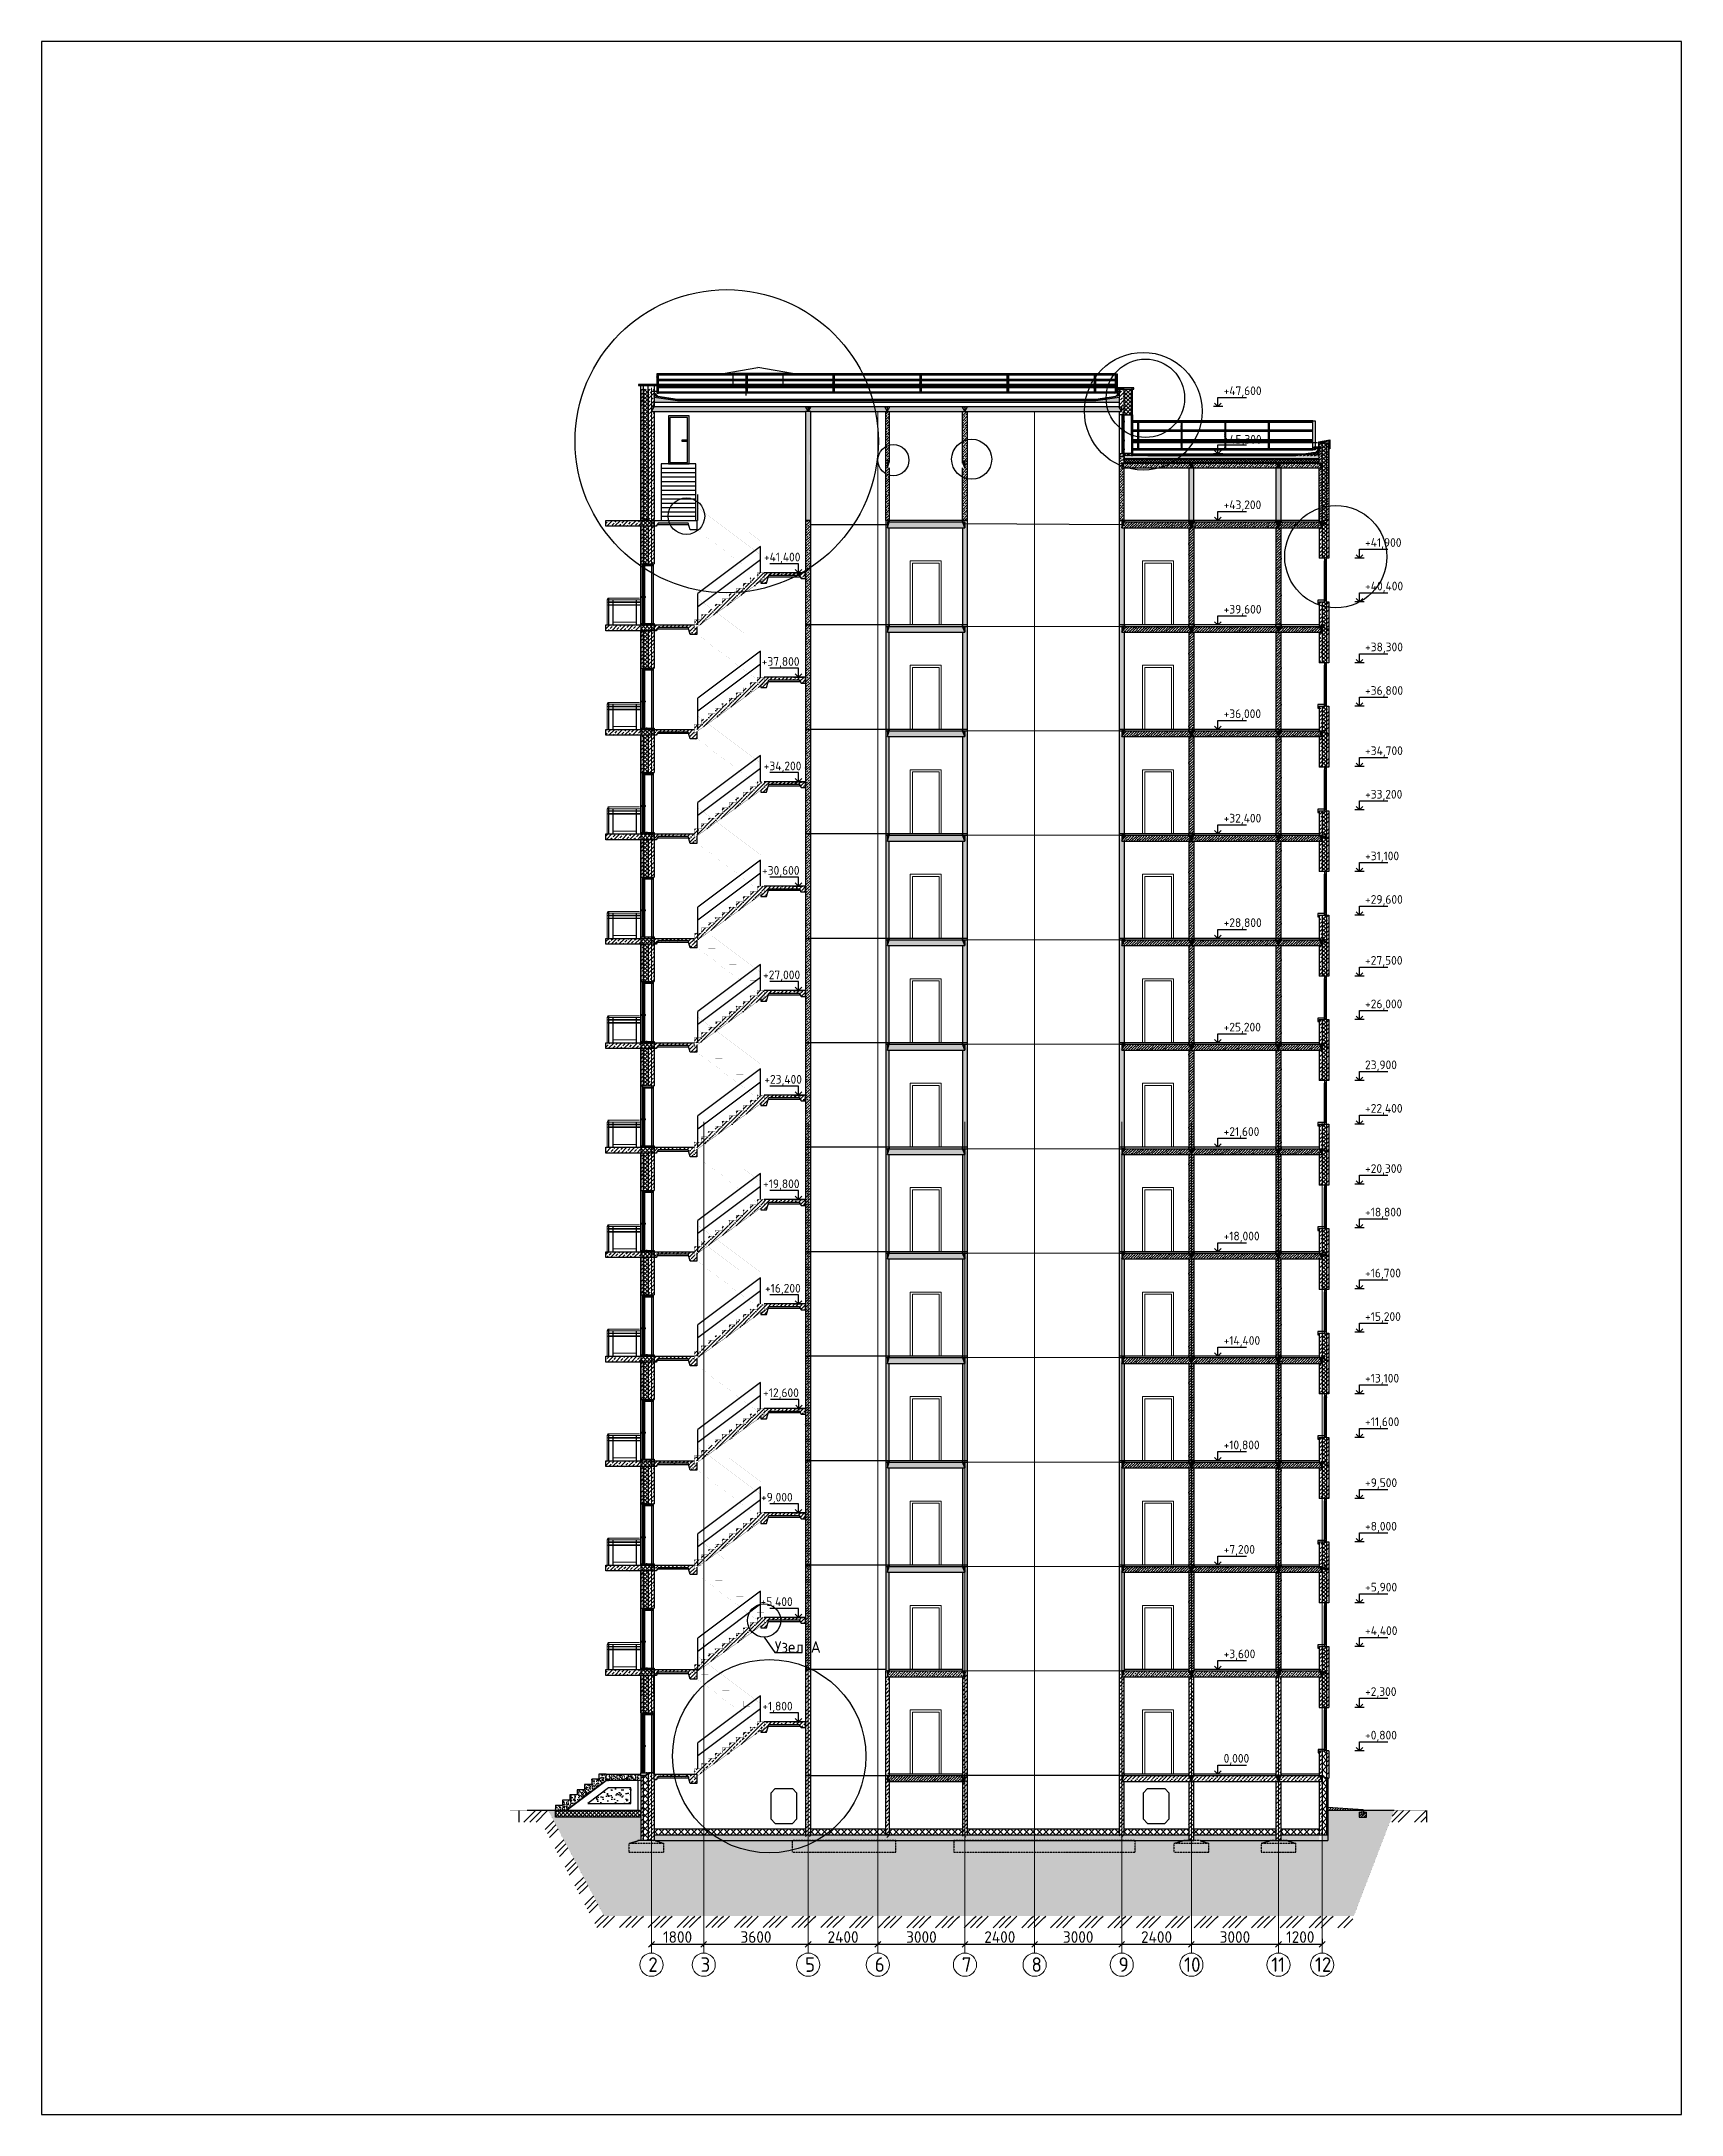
# Model space of a CAD drawing. Header units: millimetres. Extents: x -10163 to 1081624, y -5450 to 417560.
# Drawn here: x 350980 to 407480, y 44700 to 116143 of the extents above; entities that cross this region are included whole.
import ezdxf

# ---------------------------------------------------------------- set-up
doc = ezdxf.new("R2010")
doc.units = ezdxf.units.MM
doc.header["$PDMODE"] = 35
doc.linetypes.add('HIDDEN', pattern=[0.375, 0.25, -0.125])
doc.linetypes.add('Штрих-пунктир', pattern=[24, 20, -1.5, 1, -1.5])
for name, color, linetype in [('0разрез', 7, 'Continuous'), ('0шибки', 220, 'Continuous'), ('Выноски', 130, 'Continuous'), ('заливка стен', 41, 'Continuous'), ('Кровля', 92, 'Continuous'), ('Лестница', 7, 'Continuous'), ('Оси 2', 253, 'Continuous'), ('ПАРАПЕТ', 50, 'Continuous'), ('Перекрытия', 100, 'Continuous'), ('ПРОЁМЫ', 134, 'Continuous'), ('разрез', 40, 'Continuous'), ('Стены', 40, 'Continuous'), ('Стены1', 120, 'Continuous'), ('Фундамент', 30, 'Continuous'), ('Фундаменты', 40, 'Continuous')]:
    doc.layers.add(name, color=color, linetype=linetype)
for name, color, linetype, lineweight in [('A-DOOR', 250, 'Continuous', 9), ('A-DOOR-FRAM', 250, 'Continuous', 18), ('A-GLAZ', 250, 'Continuous', 9), ('Балясины', 7, 'Continuous', 9), ('Верхние поручни', 7, 'Continuous', 9), ('Ограждение', 7, 'Continuous', 9), ('Поручни', 250, 'Continuous', 18)]:
    doc.layers.add(name, color=color, linetype=linetype, lineweight=lineweight)
doc.layers.add('Двери', color=100, linetype='Continuous', plot=False)
doc.layers.add('Окна', color=130, linetype='Continuous', lineweight=5, transparency=0.5)
doc.styles.add('ГОСТ', font='GOST Common.ttf', dxfattribs={"height": 400})
doc.dimstyles.new('ГОСТ', dxfattribs={"dimtxt": 400, "dimasz": 200, "dimexe": 0.18, "dimexo": 0.0625, "dimgap": 50, "dimtad": 1, "dimdec": 0, "dimzin": 0, "dimdsep": 46, "dimtxsty": 'ГОСТ', "dimblk": 'OBLIQUE', "dimcen": 0.09, "dimadec": 0, "dimazin": 0, "dimtfac": 1, "dimtdec": 0, "dimtofl": 0, "dimtmove": 0, "dimatfit": 3, "dimldrblk": 'NONE', "dimfxl": 1, "dimtolj": 1, "dimtzin": 0, "dimarcsym": 0})
pattern_1 = [(45, (0, 119.926), (-11.22532015, 11.22532015), [])]

msp = doc.modelspace()

# ---------------------------------------------------------------- texts
at = {"layer": 'Выноски', "char_height": 300, "style": 'ГОСТ'}
for s, width, insert, attachment_point in [('+47,600', 1172.88776, (391705.554, 104254.098), 1), ('+45,300', 1172.88776, (391705.554, 102579.765), 1), ('+43,200', 1172.88776, (391705.554, 100325.164), 1), ('+41,900', 1172.88776, (396578.984, 99025.164), 1), ('+41,400', 1172.88776, (377127.104, 98525.164), 3), ('+40,400', 1172.88776, (396578.984, 97525.164), 1), ('+39,600', 1172.88776, (391705.554, 96725.164), 1), ('+38,300', 1172.88776, (396578.984, 95425.164), 1), ('+37,800', 1172.88776, (377094.94, 94925.164), 3), ('+36,800', 1172.88776, (396578.984, 93925.164), 1), ('+36,000', 1172.88776, (391705.554, 93125.164), 1), ('+34,700', 1172.88776, (396578.984, 91850.164), 1), ('+34,200', 1172.88776, (377159.273, 91325.164), 3), ('+33,200', 1172.88776, (396578.984, 90350.164), 1), ('+32,400', 1172.88776, (391705.554, 89525.164), 1), ('+31,100', 1172.88776, (396578.984, 88225.164), 1), ('+30,600', 1172.88776, (377094.94, 87725.164), 3), ('+29,600', 1172.88776, (396578.984, 86725.164), 1), ('+28,800', 1172.88776, (391705.554, 85925.164), 1), ('+27,500', 1172.88776, (396578.984, 84625.164), 1), ('+27,000', 1172.88776, (377116.382, 84125.164), 3), ('+26,000', 1172.88776, (396578.984, 83125.164), 1), ('+25,200', 1172.88776, (391705.554, 82325.164), 1), ('23,900', 1172.88776, (396578.984, 81025.164), 1), ('+23,400', 1172.88776, (377178.475, 80525.164), 3), ('+22,400', 1172.88776, (396578.984, 79525.164), 1), ('+21,600', 1172.88776, (391705.554, 78725.164), 1), ('+20,300', 1172.88776, (396578.984, 77450.164), 1), ('+19,800', 1172.88776, (377094.94, 76925.164), 3), ('+18,800', 1172.88776, (396578.984, 75950.164), 1), ('+18,000', 1172.88776, (391705.554, 75125.164), 1), ('+16,700', 1172.88776, (396578.984, 73850.164), 1), ('+16,200', 1172.88776, (377137.827, 73325.164), 3), ('+15,200', 1172.88776, (396578.984, 72350.164), 1), ('+14,400', 1172.88776, (391705.554, 71525.164), 1), ('+13,100', 1172.88776, (396578.984, 70225.164), 1), ('+12,600', 1172.88776, (377072.064, 69725.164), 3), ('+11,600', 1172.88776, (396578.984, 68725.164), 1), ('+10,800', 1172.88776, (391705.554, 67925.164), 1), ('+9,500', 1172.88776, (396578.984, 66625.164), 1), ('+9,000', 1172.88776, (376859.045, 66125.164), 3), ('+8,000', 1172.88776, (396578.984, 65125.164), 1), ('+7,200', 1172.88776, (391705.554, 64325.164), 1), ('+5,900', 1172.88776, (396578.984, 63025.164), 1), ('+5,400', 1172.88776, (376859.045, 62525.164), 3), ('+4,400', 1346.44774, (396578.984, 61525.164), 1), ('+3,600', 1172.88776, (391705.554, 60725.164), 1), ('+2,300', 1172.88776, (396578.984, 59425.164), 1), ('+1,800', 1172.88776, (376859.045, 58925.162), 3), ('+0,800', 1172.88776, (396578.984, 57925.164), 1), ('0,000', 1172.88776, (391705.554, 57125.164), 1)]:
    msp.add_mtext_dynamic_manual_height_columns(s, width=width, gutter_width=2000, heights=[0], dxfattribs=dict(at, insert=insert, attachment_point=attachment_point))
at = {"layer": 'Оси 2', "lineweight": 9, "char_height": 500, "attachment_point": 1, "style": 'ГОСТ'}
for s, insert in [('2', (371885.192, 50117.624)), ('3', (373685.192, 50117.624)), ('6', (379685.192, 50117.624)), ('8', (385085.192, 50117.624)), ('11', (393345.192, 50117.624)), ('12', (394850.292, 50117.624))]:
    msp.add_mtext_dynamic_manual_height_columns(s, width=529.33393, gutter_width=12.5, heights=[0], dxfattribs=dict(at, insert=insert))
at = {"layer": 'Оси 2', "color": 9, "lineweight": 9, "true_color": 0xc7c8ca, "char_height": 500, "attachment_point": 1, "style": 'ГОСТ'}
for s, insert in [('5', (377285.192, 50117.624)), ('7', (382685.192, 50117.624)), ('9', (388085.192, 50117.624)), ('10', (390345.192, 50117.624))]:
    msp.add_mtext_dynamic_manual_height_columns(s, width=529.33393, gutter_width=12.5, heights=[0], dxfattribs=dict(at, insert=insert))
at = {"layer": 'ПРОЁМЫ', "ltscale": 10, "insert": (376240.498, 61013.38), "char_height": 400, "attachment_point": 1, "style": 'ГОСТ'}
msp.add_mtext_dynamic_manual_height_columns('Узел А', width=1846.72172, gutter_width=2000, heights=[0], dxfattribs=at)

# ---------------------------------------------------------------- blocks, each defined once
blk = doc.blocks.new('Дверь-Наружная-Двойная-Полное остекление-Деревянный_фасад - 1500 x 2000 мм-347512-Сечение 0')
at = {"layer": 'A-DOOR'}
for p, q in [((-10994, 2071), (-10994, 2006)), ((-10974, 2071), (-10994, 2071)), ((-10994, 2006), (-10974, 2006)), ((-10994, 2006), (-10994, 1012)), ((-10974, 2025), (-10974, 2071)), ((-10974, 2006), (-10974, 2019)), ((-10624, 2071), (-10624, 2025)), ((-10604, 2071), (-10624, 2071)), ((-10624, 2019), (-10624, 2006)), ((-10624, 2006), (-10604, 2006)), ((-10604, 2006), (-10604, 2071)), ((-10604, 2006), (-10604, 0)), ((-11034, 937), (-11034, 939)), ((-11014, 939), (-11034, 939)), ((-11034, 927), (-11034, 937)), ((-11014, 937), (-11034, 937)), ((-11034, 914), (-11034, 927)), ((-11014, 927), (-11034, 927)), ((-11034, 906), (-11034, 914)), ((-11034, 914), (-11014, 914)), ((-11034, 906), (-11014, 906)), ((-11014, 939), (-11014, 937)), ((-11014, 937), (-11014, 927)), ((-11014, 927), (-11014, 914)), ((-10984, 922), (-11014, 922)), ((-11014, 914), (-11014, 912)), ((-11014, 912), (-11014, 914)), ((-11014, 912), (-11014, 911)), ((-11014, 911), (-11014, 912)), ((-11014, 910), (-11014, 909)), ((-11014, 909), (-11014, 910)), ((-11014, 908), (-11014, 907)), ((-11014, 907), (-11014, 907)), ((-11014, 906), (-10984, 906)), ((-10994, 1005), (-10994, 1012)), ((-10994, 1012), (-10984, 1012)), ((-10984, 1005), (-10994, 1005)), ((-10994, 997), (-10994, 1005)), ((-10994, 989), (-10994, 997)), ((-10994, 989), (-10984, 989)), ((-10994, 982), (-10994, 989)), ((-10984, 982), (-10994, 982)), ((-10994, 982), (-10994, 922)), ((-10994, 907), (-10994, 0)), ((-10974, 1064), (-10984, 1064)), ((-10984, 1039), (-10984, 1064)), ((-10984, 844), (-10984, 1039)), ((-10984, 819), (-10984, 844)), ((-10984, 819), (-10974, 819)), ((-10929, 1064), (-10939, 1064)), ((-10939, 819), (-10929, 819)), ((-10929, 1064), (-10929, 1039)), ((-10929, 1039), (-10929, 844)), ((-10929, 1012), (-10919, 1012)), ((-10929, 982), (-10919, 982)), ((-10899, 922), (-10929, 922)), ((-10929, 906), (-10899, 906)), ((-10929, 844), (-10929, 819)), ((-10919, 1012), (-10919, 982)), ((-10899, 937), (-10899, 939)), ((-10899, 939), (-10879, 939)), ((-10899, 927), (-10899, 937)), ((-10899, 937), (-10879, 937)), ((-10899, 914), (-10899, 927)), ((-10899, 927), (-10879, 927)), ((-10899, 912), (-10899, 914)), ((-10899, 914), (-10879, 914)), ((-10899, 914), (-10899, 912)), ((-10899, 911), (-10899, 912)), ((-10899, 912), (-10899, 911)), ((-10899, 909), (-10899, 910)), ((-10899, 910), (-10899, 909)), ((-10899, 907), (-10899, 908)), ((-10899, 907), (-10899, 907)), ((-10899, 906), (-10879, 906)), ((-10879, 939), (-10879, 937)), ((-10879, 937), (-10879, 927)), ((-10879, 927), (-10879, 914)), ((-10879, 914), (-10879, 906)), ((-10856, 15), (-10882, 0)), ((-10821, 15), (-10856, 15)), ((-10796, 0), (-10821, 15)), ((-10882, 0), (-10796, 0))]:
    blk.add_line(p, q, dxfattribs=at)
at = {"layer": 'A-DOOR', "lineweight": 18}
for p, q in [((-10974, 2000), (-10974, 15)), ((-10939, 2000), (-10974, 2000)), ((-10939, 15), (-10939, 2000)), ((-10974, 15), (-10939, 15))]:
    blk.add_line(p, q, dxfattribs=at)
at = {"layer": 'A-DOOR-FRAM'}
for p, q in [((-10974, 2019), (-10974, 2025)), ((-10974, 2025), (-10624, 2025)), ((-10624, 2019), (-10974, 2019)), ((-10974, 2019), (-10974, 2000)), ((-10974, 2000), (-10939, 2000)), ((-10939, 2000), (-10939, 1987)), ((-10939, 1987), (-10904, 1987)), ((-10904, 1987), (-10904, 2000)), ((-10904, 2000), (-10624, 2000)), ((-10624, 2025), (-10624, 2019)), ((-10624, 2000), (-10624, 2019))]:
    blk.add_line(p, q, dxfattribs=at)
at = {"layer": 'A-DOOR-FRAM', "lineweight": 9}
for p, q in [((-10904, 1987), (-10904, 922)), ((-10624, 2000), (-10624, 0)), ((-10904, 907), (-10904, 0)), ((-10974, 15), (-10974, 0)), ((-10939, 15), (-10939, 0))]:
    blk.add_line(p, q, dxfattribs=at)
blk = doc.blocks.new('Окно 3-Откидное - Среднее глухое - Один переплет с многокамерным стеклопакетом - 30674-99 - Окно 3-Откидное - Среднее глухое - Один переплет с многокамерным стеклопакетом - 30674-99-V5-Сечение 1')
at = {"layer": 'A-GLAZ'}
h = blk.add_hatch(dxfattribs=at)
h.set_pattern_fill('FP_6', color=256, style=0, pattern_type=2)
h.set_pattern_definition([(135, (18648.64, 22050), (-70.7107, -70.7107), [])])
h.paths.add_polyline_path([(18584, 18885), (18598, 18885), (18598, 18905), (18654, 18905), (18654, 18962), (18634, 18962), (18634, 18942), (18610, 18942), (18610, 18962), (18584, 18962)], flags=0)
h.paths.add_polyline_path([(18649, 20138), (18654, 20138), (18654, 20195), (18598, 20195), (18598, 20215), (18584, 20215), (18584, 20138), (18610, 20138), (18610, 20158), (18634, 20158), (18634, 20138)], flags=0)
h = blk.add_hatch(dxfattribs=at)
h.set_pattern_fill('FP_7', color=256, style=0, pattern_type=2)
h.set_pattern_definition([(45, (18648.64, 22050), (-84.853, 84.853), [])])
h.paths.add_polyline_path([(18649, 18850), (18670, 18850), (18670, 18913), (18656, 18913), (18656, 18893), (18600, 18893), (18600, 18850)], flags=0)
h.paths.add_polyline_path([(18670, 20187), (18670, 20250), (18600, 20250), (18600, 20207), (18656, 20207), (18656, 20187)], flags=0)
at = {"layer": 'A-GLAZ', "lineweight": 25}
for p, q in [((18598, 20215), (18584, 20215)), ((18584, 20215), (18584, 20138)), ((18584, 20138), (18610, 20138)), ((18598, 20195), (18598, 20215)), ((18654, 20195), (18598, 20195)), ((18600, 20250), (18600, 20207)), ((18670, 20250), (18600, 20250)), ((18600, 20207), (18656, 20207)), ((18614, 20158), (18610, 20158)), ((18610, 20158), (18610, 18942)), ((18610, 20138), (18610, 20158)), ((18610, 20158), (18634, 20158)), ((18614, 18942), (18614, 20158)), ((18634, 20158), (18630, 20158)), ((18630, 20158), (18630, 18942)), ((18634, 18942), (18634, 20158)), ((18634, 20158), (18634, 20138)), ((18634, 20138), (18654, 20138)), ((18654, 20138), (18654, 20195)), ((18656, 20207), (18656, 20187)), ((18656, 20187), (18670, 20187)), ((18670, 20187), (18670, 20250)), ((18610, 18962), (18584, 18962)), ((18584, 18962), (18584, 18885)), ((18584, 18885), (18598, 18885)), ((18598, 18885), (18598, 18905)), ((18598, 18905), (18654, 18905)), ((18600, 18893), (18600, 18850)), ((18656, 18893), (18600, 18893)), ((18600, 18850), (18670, 18850)), ((18610, 18942), (18610, 18962)), ((18610, 18942), (18614, 18942)), ((18634, 18942), (18610, 18942)), ((18630, 18942), (18634, 18942)), ((18654, 18962), (18634, 18962)), ((18634, 18962), (18634, 18942)), ((18654, 18905), (18654, 18962)), ((18670, 18913), (18656, 18913)), ((18656, 18913), (18656, 18893)), ((18670, 18850), (18670, 18913))]:
    blk.add_line(p, q, dxfattribs=at)
at = {"layer": 'A-GLAZ'}
for p, q in [((18584, 18962), (18584, 20138)), ((18670, 20300), (18600, 20300)), ((18600, 20300), (18600, 20250)), ((18600, 20250), (18670, 20250)), ((18600, 20195), (18600, 20207)), ((18654, 20138), (18654, 18962)), ((18656, 18913), (18656, 20187)), ((18670, 20250), (18670, 20300)), ((18670, 18913), (18670, 20187)), ((18600, 18893), (18600, 18905)), ((18670, 18850), (18600, 18850)), ((18600, 18850), (18600, 18800)), ((18600, 18800), (18670, 18800)), ((18670, 18800), (18670, 18850))]:
    blk.add_line(p, q, dxfattribs=at)
at = {"layer": 'A-GLAZ', "lineweight": 35}
for p, q in [((18630, 20158), (18614, 20158)), ((18614, 20158), (18614, 20143)), ((18614, 20143), (18630, 20143)), ((18630, 20143), (18630, 20158)), ((18630, 18957), (18614, 18957)), ((18614, 18957), (18614, 18942)), ((18614, 18942), (18630, 18942)), ((18630, 18942), (18630, 18957))]:
    blk.add_line(p, q, dxfattribs=at)
blk = doc.blocks.new('Ограждение - 50 x 12 мм-319649-Сечение 0')
at = {"layer": 'Балясины'}
for p, q in [((-12146, 4400), (-12146, 4470)), ((-12101, 4470), (-12146, 4470)), ((-12146, 4300), (-12146, 4380)), ((-12096, 4470), (-12101, 4470)), ((-12101, 4470), (-12101, 3600)), ((-12096, 4400), (-12096, 4470)), ((-12096, 4300), (-12096, 4380)), ((-12146, 3600), (-12146, 4280)), ((-12096, 3600), (-12096, 4280))]:
    blk.add_line(p, q, dxfattribs=at)
blk = doc.blocks.new('Ограждение - 50 x 12 мм-V30-Сечение 0')
at = {"layer": 'Балясины'}
for p, q in [((-11942, 4470), (-11954, 4470)), ((-11954, 4470), (-11954, 3600)), ((-11942, 3600), (-11942, 4470))]:
    blk.add_line(p, q, dxfattribs=at)
blk = doc.blocks.new('Ограждение - 800 мм-V31-Сечение 0')
at = {"layer": 'Балясины'}
blk.add_line((-11942, 3700), (-11154, 3700), dxfattribs=at)
blk = doc.blocks.new('Ограждение - Ограждение-356374-Сечение 0')
for p, q in [((-12120, 40530), (-12146, 40470)), ((-12146, 40470), (-12146, 39600))]:
    blk.add_line(p, q)
at = {"layer": 'Верхние поручни'}
for p, q in [((-11034, 40530), (-12120, 40530)), ((-12120, 40470), (-10994, 40470)), ((-11007, 40530), (-11014, 40530)), ((-10994, 40530), (-10998, 40530))]:
    blk.add_line(p, q, dxfattribs=at)
for points, knots in [([(-12095, 40500), (-12095, 40502), (-12095, 40506), (-12096, 40510), (-12097, 40513), (-12099, 40515), (-12100, 40518), (-12101, 40519), (-12102, 40521), (-12103, 40522), (-12104, 40523), (-12105, 40524), (-12106, 40525), (-12108, 40526), (-12110, 40527), (-12111, 40528), (-12113, 40529), (-12115, 40529), (-12117, 40530), (-12120, 40530), (-12122, 40530), (-12123, 40530), (-12124, 40530)], [0, 0, 0, 0, 0.0555556, 0.0833333, 0.1111111, 0.1388889, 0.1666667, 0.1944444, 0.2083333, 0.2222222, 0.2361111, 0.25, 0.2777778, 0.3055556, 0.3333333, 0.3611111, 0.3888889, 0.4166667, 0.4444444, 0.5, 0.5277778, 0.5506367, 0.5506367, 0.5506367, 0.5506367]), ([(-12124, 40470), (-12123, 40470), (-12121, 40470), (-12119, 40470), (-12117, 40470), (-12115, 40471), (-12113, 40471), (-12112, 40472), (-12110, 40472), (-12109, 40473), (-12108, 40474), (-12107, 40475), (-12105, 40476), (-12104, 40478), (-12103, 40478), (-12103, 40479), (-12101, 40480), (-12100, 40482), (-12098, 40485), (-12098, 40487), (-12097, 40488), (-12096, 40491), (-12095, 40495), (-12095, 40498), (-12095, 40500)], [0.4497023, 0.4497023, 0.4497023, 0.4497023, 0.5, 0.5277778, 0.5555556, 0.5833333, 0.6111111, 0.6388889, 0.6527778, 0.6666667, 0.6875, 0.7083333, 0.75, 0.7708333, 0.7760417, 0.78125, 0.7916667, 0.8333333, 0.875, 0.8854167, 0.8958333, 0.9166667, 0.9583333, 1, 1, 1, 1])]:
    blk.add_open_spline(points, degree=3, knots=knots, dxfattribs=at)
at = {"layer": 'Поручни', "color": 7, "lineweight": 9}
for p, q in [((-12114, 40380), (-12114, 40400)), ((-12114, 40280), (-12114, 40300)), ((-12098, 40400), (-11954, 40400)), ((-11954, 40380), (-12098, 40380)), ((-12098, 40300), (-11954, 40300)), ((-11954, 40280), (-12098, 40280)), ((-11942, 40400), (-11154, 40400)), ((-11154, 40380), (-11942, 40380)), ((-11942, 40300), (-11154, 40300)), ((-11154, 40280), (-11942, 40280)), ((-11142, 40400), (-10994, 40400)), ((-10994, 40380), (-11142, 40380)), ((-11142, 40300), (-10994, 40300)), ((-10994, 40280), (-11142, 40280))]:
    blk.add_line(p, q, dxfattribs=at)
for name, p in [('Ограждение - 50 x 12 мм-319649-Сечение 0', (0, 36000)), ('Ограждение - 50 x 12 мм-V30-Сечение 0', (0, 36000)), ('Ограждение - 50 x 12 мм-V30-Сечение 0', (800, 36000)), ('Ограждение - 800 мм-V31-Сечение 0', (0, 36000))]:
    blk.add_blockref(name, p)
blk = doc.blocks.new('типовой')
h = blk.add_hatch()
h.set_pattern_fill('ANSI33', color=256, scale=30)
h.paths.add_polyline_path([(371633, 63633), (370424, 63633), (370424, 63433), (371633, 63433)])
h = blk.add_hatch()
h.set_pattern_fill('ANSI33', color=256, scale=30)
h.paths.add_polyline_path([(372083, 63682), (371633, 63682), (371633, 63633), (372083, 63633)])
h = blk.add_hatch()
h.set_pattern_fill('ANSI37', color=256, scale=30)
h.paths.add_polyline_path([(372083, 63633), (371633, 63633), (371633, 63433), (372083, 63433)])
h.paths.add_polyline_path([(371883, 63433), (371713, 63433), (371713, 63078), (371713, 62146), (371883, 62146)])
h = blk.add_hatch()
h.set_pattern_fill('ANSI33', color=256, scale=20)
h.paths.add_polyline_path([(377485, 63633), (377305, 63633), (377305, 60033), (377485, 60033)])
h = blk.add_hatch()
h.set_pattern_fill('ANSI36', color=256, scale=20)
h.paths.add_polyline_path([(382705, 63586), (380185, 63586), (380125, 63386), (382795, 63386)])
h.paths.add_polyline_path([(380185, 63386), (380125, 63386), (380125, 63586), (380185, 63586), (380185, 63633), (380065, 63633), (380065, 59986), (380185, 59986)])
h.paths.add_polyline_path([(382885, 63586), (382795, 63386), (382705, 63386), (382705, 59986), (382885, 59986)])
h.paths.add_polyline_path([(388285, 63386), (388195, 63386), (388105, 63586), (388105, 59986), (388285, 59986)])
h.paths.add_polyline_path([(388285, 63586), (388285, 63633), (388105, 63633), (388105, 63586), (388195, 63586)])
h.paths.add_polyline_path([(382885, 63586), (382885, 63633), (382705, 63633), (382705, 63586), (382795, 63586)])
h = blk.add_hatch()
h.set_pattern_fill('AR-SAND', color=256, scale=0.1)
h.set_pattern_definition([(37.5, (330, 0), (-0.16000313, 4.894132373), [0, -3.8608, 0, -4.318, 0, -4.1275]), (7.5, (330, 0), (4.49523283, 7.16825101), [0, -2.0828, 0, -3.4798, 0, -1.3335]), (327.5, (326.876, 0), (7.909923702, 0.014371847), [0, -1.27, 0, -4.572, 0, -5.969]), (317.5, (326.876, 0), (7.63556452, 2.22929323), [0, -0.635, 0, -2.9972, 0, -3.429])])
h.paths.add_polyline_path([(380185, 63586), (380125, 63586), (380125, 63386)])
h = blk.add_hatch()
h.set_pattern_fill('AR-SAND', color=256, scale=0.1)
h.paths.add_polyline_path([(382795, 63586), (382705, 63586), (382795, 63386)])
h = blk.add_hatch()
h.set_pattern_fill('AR-SAND', color=256, scale=0.1)
h.set_pattern_definition([(37.5, (8400, -1e-11), (-0.16000313, 4.894132373), [0, -3.8608, 0, -4.318, 0, -4.1275]), (7.5, (8400, -1e-11), (4.49523283, 7.16825101), [0, -2.0828, 0, -3.4798, 0, -1.3335]), (327.5, (8396.876, -1e-11), (7.909923702, 0.014371847), [0, -1.27, 0, -4.572, 0, -5.969]), (317.5, (8396.876, -1e-11), (7.63556452, 2.22929323), [0, -0.635, 0, -2.9972, 0, -3.429])])
h.paths.add_polyline_path([(388285, 63586), (388195, 63586), (388195, 63386)])
h = blk.add_hatch()
h.set_pattern_fill('ANSI36', color=256, scale=20)
h.paths.add_polyline_path([(390505, 63586), (388285, 63586), (388195, 63386), (390595, 63386)])
h.paths.add_polyline_path([(393505, 63586), (390685, 63586), (390595, 63386), (393595, 63386)])
h.paths.add_polyline_path([(395010, 63586), (393685, 63586), (393595, 63386), (395100, 63386)])
h.paths.add_polyline_path([(393685, 63386), (393595, 63386), (393505, 63386), (393505, 60033), (393685, 60033)])
h.paths.add_polyline_path([(390685, 63386), (390595, 63386), (390505, 63386), (390505, 60033), (390685, 60033)])
h = blk.add_hatch()
h.set_pattern_fill('AR-SAND', color=256, scale=0.1)
h.set_pattern_definition([(37.5, (7800, -7e-12), (-0.16000313, 4.894132373), [0, -3.8608, 0, -4.318, 0, -4.1275]), (7.5, (7800, -7e-12), (4.49523283, 7.16825101), [0, -2.0828, 0, -3.4798, 0, -1.3335]), (327.5, (7796.876, -7e-12), (7.909923702, 0.014371847), [0, -1.27, 0, -4.572, 0, -5.969]), (317.5, (7796.876, -7e-12), (7.63556452, 2.22929323), [0, -0.635, 0, -2.9972, 0, -3.429])])
h.paths.add_polyline_path([(390595, 63586), (390505, 63586), (390595, 63386)])
h = blk.add_hatch()
h.set_pattern_fill('AR-SAND', color=256, scale=0.1)
h.set_pattern_definition([(37.5, (10800, -7e-12), (-0.16000313, 4.894132373), [0, -3.8608, 0, -4.318, 0, -4.1275]), (7.5, (10800, -7e-12), (4.49523283, 7.16825101), [0, -2.0828, 0, -3.4798, 0, -1.3335]), (327.5, (10796.876, -7e-12), (7.909923702, 0.014371847), [0, -1.27, 0, -4.572, 0, -5.969]), (317.5, (10796.876, -7e-12), (7.63556452, 2.22929323), [0, -0.635, 0, -2.9972, 0, -3.429])])
h.paths.add_polyline_path([(390685, 63586), (390595, 63586), (390595, 63386)])
h = blk.add_hatch()
h.set_pattern_fill('AR-SAND', color=256, scale=0.1)
h.set_pattern_definition([(37.5, (10800, 7e-12), (-0.16000313, 4.894132373), [0, -3.8608, 0, -4.318, 0, -4.1275]), (7.5, (10800, 7e-12), (4.49523283, 7.16825101), [0, -2.0828, 0, -3.4798, 0, -1.3335]), (327.5, (10796.876, 7e-12), (7.909923702, 0.014371847), [0, -1.27, 0, -4.572, 0, -5.969]), (317.5, (10796.876, 7e-12), (7.63556452, 2.22929323), [0, -0.635, 0, -2.9972, 0, -3.429])])
h.paths.add_polyline_path([(393595, 63586), (393505, 63586), (393595, 63386)])
h = blk.add_hatch()
h.set_pattern_fill('AR-SAND', color=256, scale=0.1)
h.set_pattern_definition([(37.5, (13800, 7e-12), (-0.16000313, 4.894132373), [0, -3.8608, 0, -4.318, 0, -4.1275]), (7.5, (13800, 7e-12), (4.49523283, 7.16825101), [0, -2.0828, 0, -3.4798, 0, -1.3335]), (327.5, (13796.876, 7e-12), (7.909923702, 0.014371847), [0, -1.27, 0, -4.572, 0, -5.969]), (317.5, (13796.876, 7e-12), (7.63556452, 2.22929323), [0, -0.635, 0, -2.9972, 0, -3.429])])
h.paths.add_polyline_path([(393685, 63586), (393595, 63586), (393595, 63386)])
h = blk.add_hatch()
h.set_pattern_fill('ANSI33', color=256, scale=30)
h.paths.add_polyline_path([(395100, 63386), (395000, 63386), (395000, 62333), (395100, 62333)])
h.paths.add_polyline_path([(395329, 63633), (395250, 63632), (395250, 62333), (395259, 62333), (395259, 62333), (395329, 62333)])
h.paths.add_polyline_path([(395100, 60833), (395000, 60833), (395000, 59986), (395011, 59986), (395100, 59986)])
h = blk.add_hatch()
h.set_pattern_fill('AR-SAND', color=256, scale=0.1)
h.set_pattern_definition([(37.5, (12305.0995, -7e-12), (-0.16000313, 4.894132373), [0, -3.8608, 0, -4.318, 0, -4.1275]), (7.5, (12305.0995, -7e-12), (4.49523283, 7.16825101), [0, -2.0828, 0, -3.4798, 0, -1.3335]), (327.5, (12301.9753, -7e-12), (7.909923702, 0.014371847), [0, -1.27, 0, -4.572, 0, -5.969]), (317.5, (12301.975, -7e-12), (7.63556452, 2.22929323), [0, -0.635, 0, -2.9972, 0, -3.429])])
h.paths.add_polyline_path([(395100, 63586), (395010, 63586), (395100, 63386)])
h = blk.add_hatch()
h.set_pattern_fill('ANSI37', color=256, scale=30)
h.paths.add_polyline_path([(395250, 63632), (395100, 63631), (395100, 62333), (395250, 62333)])
h = blk.add_hatch()
h.set_pattern_fill('ANSI33', color=256, scale=30)
h.paths.add_polyline_path([(371713, 63433), (371633, 63433), (371633, 62146), (371713, 62146), (371713, 63133)])
h.paths.add_polyline_path([(372083, 63433), (371883, 63433), (371883, 62146), (372083, 62146)])
h = blk.add_hatch()
h.set_pattern_fill('ANSI35', color=256, scale=30)
h.paths.add_polyline_path([(375874, 61619), (375874, 61833), (375634, 61833), (375634, 61653), (375394, 61653), (375394, 61473), (375154, 61473), (375154, 61293), (374914, 61293), (374914, 61113), (374674, 61113), (374674, 60933), (374434, 60933), (374434, 60753), (374194, 60753), (374194, 60573), (373954, 60573), (373954, 60393), (373714, 60393), (373714, 60213), (373474, 60213), (373474, 60033), (373557, 60033), (373557, 59959)])
h.paths.add_polyline_path([(377305, 61833), (375874, 61833), (375874, 61619), (375765, 61541), (375765, 61474), (375957, 61474), (376037, 61745), (377077, 61745), (377146, 61633), (377305, 61633)])
h.paths.add_polyline_path([(373474, 60033), (372083, 60033), (372083, 59833), (372153, 59833), (372223, 59945), (373262, 59945), (373332, 59707), (373557, 59707), (373557, 59959), (373474, 59899)])
h = blk.add_hatch()
h.set_pattern_fill('ANSI33', color=256, scale=30)
h.paths.add_polyline_path([(395329, 60833), (395259, 60833), (395250, 60833), (395250, 59986), (395329, 59986)])
h = blk.add_hatch()
h.set_pattern_fill('AR-SAND', color=256, scale=0.1)
h.set_pattern_definition([(37.5, (330, -3600), (-0.16000313, 4.894132373), [0, -3.8608, 0, -4.318, 0, -4.1275]), (7.5, (330, -3600), (4.49523283, 7.16825101), [0, -2.0828, 0, -3.4798, 0, -1.3335]), (327.5, (326.876, -3600), (7.909923702, 0.014371847), [0, -1.27, 0, -4.572, 0, -5.969]), (317.5, (326.876, -3600), (7.63556452, 2.22929323), [0, -0.635, 0, -2.9972, 0, -3.429])])
h.paths.add_polyline_path([(380185, 59986), (380125, 59986), (380125, 59786)])
h = blk.add_hatch()
h.set_pattern_fill('AR-SAND', color=256, scale=0.1)
h.set_pattern_definition([(37.5, (0, -3600), (-0.16000313, 4.894132373), [0, -3.8608, 0, -4.318, 0, -4.1275]), (7.5, (0, -3600), (4.49523283, 7.16825101), [0, -2.0828, 0, -3.4798, 0, -1.3335]), (327.5, (-3.124, -3600), (7.909923702, 0.014371847), [0, -1.27, 0, -4.572, 0, -5.969]), (317.5, (-3.124, -3600), (7.63556452, 2.22929323), [0, -0.635, 0, -2.9972, 0, -3.429])])
h.paths.add_polyline_path([(382795, 59986), (382705, 59986), (382795, 59786)])
h = blk.add_hatch()
h.set_pattern_fill('AR-SAND', color=256, scale=0.1)
h.set_pattern_definition([(37.5, (8400, -3600), (-0.16000313, 4.894132373), [0, -3.8608, 0, -4.318, 0, -4.1275]), (7.5, (8400, -3600), (4.49523283, 7.16825101), [0, -2.0828, 0, -3.4798, 0, -1.3335]), (327.5, (8396.876, -3600), (7.909923702, 0.014371847), [0, -1.27, 0, -4.572, 0, -5.969]), (317.5, (8396.876, -3600), (7.63556452, 2.22929323), [0, -0.635, 0, -2.9972, 0, -3.429])])
h.paths.add_polyline_path([(388285, 59986), (388195, 59986), (388195, 59786)])
h = blk.add_hatch()
h.set_pattern_fill('AR-SAND', color=256, scale=0.1)
h.set_pattern_definition([(37.5, (7800, -3600), (-0.16000313, 4.894132373), [0, -3.8608, 0, -4.318, 0, -4.1275]), (7.5, (7800, -3600), (4.49523283, 7.16825101), [0, -2.0828, 0, -3.4798, 0, -1.3335]), (327.5, (7796.876, -3600), (7.909923702, 0.014371847), [0, -1.27, 0, -4.572, 0, -5.969]), (317.5, (7796.876, -3600), (7.63556452, 2.22929323), [0, -0.635, 0, -2.9972, 0, -3.429])])
h.paths.add_polyline_path([(390595, 59986), (390505, 59986), (390595, 59786)])
h = blk.add_hatch()
h.set_pattern_fill('AR-SAND', color=256, scale=0.1)
h.set_pattern_definition([(37.5, (10800, -3600), (-0.16000313, 4.894132373), [0, -3.8608, 0, -4.318, 0, -4.1275]), (7.5, (10800, -3600), (4.49523283, 7.16825101), [0, -2.0828, 0, -3.4798, 0, -1.3335]), (327.5, (10796.876, -3600), (7.909923702, 0.014371847), [0, -1.27, 0, -4.572, 0, -5.969]), (317.5, (10796.876, -3600), (7.63556452, 2.22929323), [0, -0.635, 0, -2.9972, 0, -3.429])])
h.paths.add_polyline_path([(390685, 59986), (390595, 59986), (390595, 59786)])
h = blk.add_hatch()
h.set_pattern_fill('AR-SAND', color=256, scale=0.1)
h.set_pattern_definition([(37.5, (10800, -3600), (-0.16000313, 4.894132373), [0, -3.8608, 0, -4.318, 0, -4.1275]), (7.5, (10800, -3600), (4.49523283, 7.16825101), [0, -2.0828, 0, -3.4798, 0, -1.3335]), (327.5, (10796.876, -3600), (7.909923702, 0.014371847), [0, -1.27, 0, -4.572, 0, -5.969]), (317.5, (10796.876, -3600), (7.63556452, 2.22929323), [0, -0.635, 0, -2.9972, 0, -3.429])])
h.paths.add_polyline_path([(393595, 59986), (393505, 59986), (393595, 59786)])
h = blk.add_hatch()
h.set_pattern_fill('AR-SAND', color=256, scale=0.1)
h.set_pattern_definition([(37.5, (13800, -3600), (-0.16000313, 4.894132373), [0, -3.8608, 0, -4.318, 0, -4.1275]), (7.5, (13800, -3600), (4.49523283, 7.16825101), [0, -2.0828, 0, -3.4798, 0, -1.3335]), (327.5, (13796.876, -3600), (7.909923702, 0.014371847), [0, -1.27, 0, -4.572, 0, -5.969]), (317.5, (13796.876, -3600), (7.63556452, 2.22929323), [0, -0.635, 0, -2.9972, 0, -3.429])])
h.paths.add_polyline_path([(393685, 59986), (393595, 59986), (393595, 59786)])
h = blk.add_hatch()
h.set_pattern_fill('AR-SAND', color=256, scale=0.1)
h.set_pattern_definition([(37.5, (12305.0995, -3600), (-0.16000313, 4.894132373), [0, -3.8608, 0, -4.318, 0, -4.1275]), (7.5, (12305.0995, -3600), (4.49523283, 7.16825101), [0, -2.0828, 0, -3.4798, 0, -1.3335]), (327.5, (12301.9753, -3600), (7.909923702, 0.014371847), [0, -1.27, 0, -4.572, 0, -5.969]), (317.5, (12301.975, -3600), (7.63556452, 2.22929323), [0, -0.635, 0, -2.9972, 0, -3.429])])
h.paths.add_polyline_path([(395100, 59986), (395010, 59986), (395100, 59786)])
at = {"layer": '0разрез'}
h = blk.add_hatch(dxfattribs=at)
h.set_pattern_fill('ANSI37', color=256, scale=30)
h.set_pattern_definition([(45, (1e-10, 1252.89), (-67.35192, 67.35192), []), (135, (1e-10, 1252.89), (-67.35192, -67.35192), [])])
h.paths.add_polyline_path([(395250, 60833), (395100, 60833), (395100, 59986), (395250, 59986)])
at = {"ltscale": 10}
for p, q in [((373594, 63633), (373594, 64533)), ((377305, 63633), (377305, 60033)), ((375754, 62733), (373594, 61113)), ((375754, 62283), (373594, 60663)), ((375754, 61833), (375754, 62733)), ((375754, 61833), (375754, 62283)), ((376020, 61689), (377111, 61689)), ((373594, 60213), (373594, 61113)), ((373594, 60213), (373594, 60663)), ((373279, 59889), (372188, 59889))]:
    blk.add_line(p, q, dxfattribs=at)
for p, q in [((371633, 63633), (371633, 63433)), ((372083, 63633), (372083, 63682)), ((382795, 63386), (382705, 63586)), ((395329, 62333), (395000, 62333)), ((395250, 60833), (395329, 60833)), ((371633, 60033), (371633, 59833)), ((371633, 60033), (372083, 60033)), ((372083, 60033), (372083, 59833)), ((380065, 60033), (377485, 60033)), ((372083, 59833), (371633, 59833))]:
    blk.add_line(p, q)
at = {"lineweight": 9}
blk.add_line((382885, 59986), (388105, 59986), dxfattribs=at)
at = {"ltscale": 10}
for points, const_width in [([(375754, 62013), (375754, 62913), (373594, 64533), (373594, 63633)], 1), ([(375874, 61833), (375874, 62013), (375634, 62013), (375634, 62193), (375394, 62193), (375394, 62373), (375154, 62373), (375154, 62553), (374914, 62553), (374914, 62733), (374674, 62733), (374674, 62913), (374434, 62913), (374434, 63093), (374194, 63093), (374194, 63273), (373954, 63273), (373954, 63453), (373714, 63453), (373714, 63633), (373474, 63633)], 1), ([(375754, 62463), (373594, 64083)], 1), ([(373557, 63322), (375634, 61743)], 1), ([(373594, 60213), (373594, 61113), (375754, 62733), (375754, 61833)], 10), ([(373594, 60663), (375754, 62283)], 10), ([(373474, 60033), (373474, 59899), (375874, 61619), (375874, 61833)], 10), ([(375765, 61541), (375765, 61474), (375957, 61474), (376020, 61689)], 1)]:
    blk.add_lwpolyline(points, dxfattribs=dict(at, const_width=const_width))
for points in [[(370424, 63633), (372083, 63633), (372083, 63433), (370424, 63433)], [(370424, 60033), (372083, 60033), (372083, 59833), (370424, 59833)]]:
    blk.add_lwpolyline(points, close=True, dxfattribs=at)
for points in [[(380185, 63586), (380125, 63586), (380125, 63386), (380185, 63586)], [(382705, 63586), (382795, 63586), (382795, 63386), (382705, 63586)], [(388285, 63586), (388195, 63586), (388195, 63386), (388285, 63586)], [(390505, 63586), (390595, 63586), (390595, 63386), (390505, 63586)], [(390685, 63586), (390595, 63586), (390595, 63386), (390685, 63586)], [(393505, 63586), (393595, 63586), (393595, 63386), (393505, 63586)], [(393685, 63586), (393595, 63586), (393595, 63386), (393685, 63586)], [(395010, 63586), (395100, 63586), (395100, 63386), (395010, 63586)], [(380185, 59986), (380125, 59986), (380125, 59786), (380185, 59986)], [(382705, 59986), (382795, 59986), (382795, 59786), (382705, 59986)], [(388285, 59986), (388195, 59986), (388195, 59786), (388285, 59986)], [(390505, 59986), (390595, 59986), (390595, 59786), (390505, 59986)], [(390685, 59986), (390595, 59986), (390595, 59786), (390685, 59986)], [(393505, 59986), (393595, 59986), (393595, 59786), (393505, 59986)], [(393685, 59986), (393595, 59986), (393595, 59786), (393685, 59986)], [(395010, 59986), (395100, 59986), (395100, 59786), (395010, 59986)]]:
    blk.add_lwpolyline(points)
blk.add_lwpolyline([(373474, 60033, 10, 10, 0), (373474, 60213, 10, 10, 0), (373714, 60213, 10, 10, 0), (373714, 60393, 10, 10, 0), (373954, 60393, 10, 10, 0), (373954, 60573, 10, 10, 0), (374194, 60573, 10, 10, 0), (374194, 60753, 10, 10, 0), (374434, 60753, 10, 10, 0), (374434, 60933, 10, 10, 0), (374674, 60933, 10, 10, 0), (374674, 61113, 10, 10, 0), (374914, 61113, 10, 10, 0), (374914, 61293, 10, 10, 0), (375154, 61293, 10, 10, 0), (375154, 61473, 10, 10, 0), (375394, 61473, 10, 10, 0), (375394, 61653, 10, 10, 0), (375634, 61653, 10, 10, 0), (375634, 61833, 10, 10, 0), (375874, 61833, 0, 0, 0)], format="xyseb", dxfattribs=at)
at = {"layer": 'Двери', "lineweight": 9}
for p, q in [((380911, 62243), (380911, 60033)), ((381978, 62243), (380911, 62243)), ((380911, 62243), (380911, 60033)), ((381978, 62243), (380911, 62243)), ((380987, 60033), (380987, 62167)), ((380987, 62167), (381902, 62167)), ((380987, 60033), (380987, 62167)), ((380987, 62167), (381902, 62167)), ((381902, 62167), (381902, 60033)), ((381902, 62167), (381902, 60033)), ((381978, 60033), (381978, 62243)), ((381978, 60033), (381978, 62243)), ((388916, 62243), (388916, 60033)), ((389983, 62243), (388916, 62243)), ((388916, 62243), (388916, 60033)), ((389983, 62243), (388916, 62243)), ((388992, 60033), (388992, 62167)), ((388992, 62167), (389907, 62167)), ((388992, 60033), (388992, 62167)), ((388992, 62167), (389907, 62167)), ((389907, 62167), (389907, 60033)), ((389907, 62167), (389907, 60033)), ((389983, 60033), (389983, 62243)), ((389983, 60033), (389983, 62243))]:
    blk.add_line(p, q, dxfattribs=at)
at = {"layer": 'Перекрытия'}
for points in [[(380185, 63586), (382705, 63586), (382705, 63633), (380185, 63633)], [(388285, 63586), (390505, 63586), (390505, 63633), (388285, 63633)], [(390685, 63586), (393505, 63586), (393505, 63633), (390685, 63633)], [(380185, 59986), (382705, 59986), (382705, 60033), (380185, 60033)], [(380185, 59986), (382705, 59986), (382705, 60033), (380185, 60033)], [(388285, 59986), (390505, 59986), (390505, 60033), (388285, 60033)], [(390685, 59986), (393505, 59986), (393505, 60033), (390685, 60033)]]:
    blk.add_lwpolyline(points, close=True, dxfattribs=at)
for points in [[(380485, 63586), (382795, 63586)], [(388195, 63586), (388195, 63386), (390595, 63386), (390595, 63586)], [(388285, 63586), (390505, 63586)], [(390595, 63586), (390595, 63386), (393595, 63386), (393595, 63586)], [(390648, 63586), (393535, 63586)], [(393595, 63586), (393595, 63386), (395100, 63386), (395100, 63586)], [(393673, 63586), (395011, 63586)], [(395000, 63633), (393685, 63633), (393685, 63586), (395099, 63586)], [(380125, 63386), (382795, 63386), (382795, 63386)], [(395000, 60033), (393685, 60033), (393685, 59986), (395099, 59986)], [(380125, 59786), (382795, 59786), (382795, 59786)], [(388195, 59986), (388195, 59786), (390595, 59786), (390595, 59986)], [(388285, 59986), (390505, 59986)], [(390595, 59986), (390595, 59786), (393595, 59786), (393595, 59986)], [(390648, 59986), (393535, 59986)], [(393595, 59986), (393595, 59786), (395100, 59786), (395100, 59986)], [(393673, 59986), (395011, 59986)]]:
    blk.add_lwpolyline(points, dxfattribs=at)
at = {"layer": 'Перекрытия', "ltscale": 10}
for points in [[(375765, 61541), (375765, 61474), (375957, 61474), (376037, 61745), (377077, 61745), (377146, 61633), (377305, 61633), (377305, 61833), (375874, 61833)], [(373557, 59967), (373557, 59707), (373332, 59707), (373262, 59945), (372223, 59945), (372153, 59833), (372083, 59833), (372083, 60033), (373474, 60033)]]:
    blk.add_lwpolyline(points, dxfattribs=at)
at = {"layer": 'разрез'}
for p, q in [((394921, 63586), (395101, 63586)), ((395100, 63631), (395100, 62333)), ((395101, 63586), (395250, 63495)), ((395250, 63632), (395250, 63495)), ((395329, 63633), (395329, 63495)), ((371633, 63433), (371633, 63069)), ((371633, 63133), (371633, 62146)), ((371713, 63433), (371713, 63078)), ((371713, 63133), (371713, 62146)), ((371883, 63433), (371883, 62146)), ((372083, 63433), (372083, 62146)), ((395000, 63386), (395000, 62333)), ((395100, 63575), (395101, 63575)), ((395101, 63575), (395250, 63484)), ((395250, 63495), (395329, 63495)), ((395250, 63484), (395329, 63484)), ((395250, 63484), (395250, 62333)), ((395329, 63484), (395329, 62333)), ((395000, 60833), (395000, 59986)), ((395100, 60833), (395100, 59986)), ((395250, 60833), (395250, 59986)), ((395329, 60833), (395329, 59986))]:
    blk.add_line(p, q, dxfattribs=at)
at = {"layer": 'Стены1'}
for points in [[(371633, 63633), (371633, 63682)], [(377485, 63633), (377485, 63633), (377305, 63633), (377305, 60033), (377485, 60033), (377485, 63633)], [(380065, 63633), (380065, 59986), (380185, 59986), (380185, 63386)], [(380185, 63633), (380065, 63633)], [(380185, 63586), (380185, 63633)], [(382705, 63633), (382705, 63586)], [(382885, 63633), (382705, 63633)], [(382705, 63386), (382705, 59986), (382885, 59986), (382885, 63633)], [(388105, 63633), (388105, 59986), (388285, 59986), (388285, 63386)], [(388285, 63633), (388105, 63633)], [(390685, 63633), (390505, 63633)], [(393685, 63586), (393685, 63633), (393505, 63633)], [(371633, 60074), (371633, 63433)], [(390505, 63386), (390505, 59986), (390685, 59986), (390685, 63386)], [(393505, 63386), (393505, 59986), (393685, 59986), (393685, 63386)], [(395178, 60888), (394951, 60888), (394951, 60770), (395000, 60770), (395000, 60833), (395180, 60833), (395178, 60918)], [(371633, 60033), (371633, 60082)], [(371633, 60082), (372083, 60082), (372083, 60033)]]:
    blk.add_lwpolyline(points, dxfattribs=at)
at = {"layer": 'Фундаменты'}
blk.add_lwpolyline([(371633, 62146), (372083, 62146)], dxfattribs=at)
at = {"layer": 'Двери', "lineweight": 18}
blk.add_blockref('Дверь-Наружная-Двойная-Полное остекление-Деревянный_фасад - 1500 x 2000 мм-347512-Сечение 0', (382667, 60074), dxfattribs=at)
at = {"layer": 'Ограждение'}
blk.add_blockref('Ограждение - Ограждение-356374-Сечение 0', (382617, 20433), dxfattribs=at)
at = {"layer": 'Окна'}
blk.add_blockref('Окно 3-Откидное - Среднее глухое - Один переплет с многокамерным стеклопакетом - 30674-99 - Окно 3-Откидное - Среднее глухое - Один переплет с многокамерным стеклопакетом - 30674-99-V5-Сечение 1', (376580, 42033), dxfattribs=at)
blk = doc.blocks.new('размер')
at = {"layer": 'Выноски'}
for points in [[(168, 0), (-151, 0)], [(0, 0), (-114, 114)], [(0, 0), (0, 311), (980, 311)], [(0, 0), (114, 114)]]:
    blk.add_lwpolyline(points, dxfattribs=at)
blk = doc.blocks.new('_Oblique')
at = {"color": 0, "linetype": 'ByBlock', "lineweight": -2}
blk.add_line((-0.5, -0.5), (0.5, 0.5), dxfattribs=at)
blk = doc.blocks.new('*D988')
at = {"layer": 'Defpoints', "color": 0, "ltscale": 10, "transparency": 16777216}
for p in [(371995, 50480), (373795, 50567), (373795, 50480)]:
    blk.add_point(p, dxfattribs=at)
at = {"layer": 'Фундамент', "color": 0, "lineweight": -2, "ltscale": 10, "transparency": 16777216}
for p, q in [((371995, 50480), (371995, 50567)), ((371995, 50567), (373795, 50567)), ((373795, 50480), (373795, 50567))]:
    blk.add_line(p, q, dxfattribs=at)
at = {"layer": 'Фундамент', "color": 0, "lineweight": -2, "ltscale": 10, "transparency": 16777216, "xscale": 200, "yscale": 200, "zscale": 200, "rotation": 180}
blk.add_blockref('_Oblique', (371995, 50567), dxfattribs=at)
at = {"layer": 'Фундамент', "color": 0, "lineweight": -2, "ltscale": 10, "transparency": 16777216, "xscale": 200, "yscale": 200, "zscale": 200}
blk.add_blockref('_Oblique', (373795, 50567), dxfattribs=at)
at = {"layer": 'Фундамент', "color": 0, "ltscale": 10, "transparency": 16777216, "insert": (372895, 50817), "char_height": 400, "attachment_point": 5, "style": 'ГОСТ'}
blk.add_mtext('\\A1;1800', dxfattribs=at)
blk = doc.blocks.new('_None')
blk = doc.blocks.new('*D989')
at = {"layer": 'Defpoints', "color": 0, "ltscale": 10, "transparency": 16777216}
for p in [(373795, 50567), (377395, 50567), (377395, 50567)]:
    blk.add_point(p, dxfattribs=at)
at = {"layer": 'Фундамент', "color": 0, "lineweight": -2, "ltscale": 10, "transparency": 16777216}
for p, q in [((373795, 50567), (373795, 50567)), ((373795, 50567), (377395, 50567)), ((377395, 50567), (377395, 50567))]:
    blk.add_line(p, q, dxfattribs=at)
at = {"layer": 'Фундамент', "color": 0, "lineweight": -2, "ltscale": 10, "transparency": 16777216, "xscale": 200, "yscale": 200, "zscale": 200, "rotation": 180}
blk.add_blockref('_Oblique', (373795, 50567), dxfattribs=at)
at = {"layer": 'Фундамент', "color": 0, "lineweight": -2, "ltscale": 10, "transparency": 16777216, "xscale": 200, "yscale": 200, "zscale": 200}
blk.add_blockref('_Oblique', (377395, 50567), dxfattribs=at)
at = {"layer": 'Фундамент', "color": 0, "ltscale": 10, "transparency": 16777216, "insert": (375595, 50817), "char_height": 400, "attachment_point": 5, "style": 'ГОСТ'}
blk.add_mtext('\\A1;3600', dxfattribs=at)
blk = doc.blocks.new('*D990')
at = {"layer": 'Defpoints', "color": 0, "ltscale": 10, "transparency": 16777216}
for p in [(377395, 50567), (379795, 50667), (379795, 50567)]:
    blk.add_point(p, dxfattribs=at)
at = {"layer": 'Фундамент', "color": 0, "lineweight": -2, "ltscale": 10, "transparency": 16777216}
for p, q in [((377395, 50567), (377395, 50567)), ((377395, 50567), (379795, 50567)), ((379795, 50667), (379795, 50566))]:
    blk.add_line(p, q, dxfattribs=at)
at = {"layer": 'Фундамент', "color": 0, "lineweight": -2, "ltscale": 10, "transparency": 16777216, "xscale": 200, "yscale": 200, "zscale": 200, "rotation": 180}
blk.add_blockref('_Oblique', (377395, 50567), dxfattribs=at)
at = {"layer": 'Фундамент', "color": 0, "lineweight": -2, "ltscale": 10, "transparency": 16777216, "xscale": 200, "yscale": 200, "zscale": 200}
blk.add_blockref('_Oblique', (379795, 50567), dxfattribs=at)
at = {"layer": 'Фундамент', "color": 0, "ltscale": 10, "transparency": 16777216, "insert": (378595, 50817), "char_height": 400, "attachment_point": 5, "style": 'ГОСТ'}
blk.add_mtext('\\A1;2400', dxfattribs=at)
blk = doc.blocks.new('*D991')
at = {"layer": 'Defpoints', "color": 0, "ltscale": 10, "transparency": 16777216}
for p in [(379795, 50667), (382795, 50567), (382795, 50567)]:
    blk.add_point(p, dxfattribs=at)
at = {"layer": 'Фундамент', "color": 0, "lineweight": -2, "ltscale": 10, "transparency": 16777216}
for p, q in [((379795, 50667), (379795, 50566)), ((379795, 50567), (382795, 50567)), ((382795, 50567), (382795, 50567))]:
    blk.add_line(p, q, dxfattribs=at)
at = {"layer": 'Фундамент', "color": 0, "lineweight": -2, "ltscale": 10, "transparency": 16777216, "xscale": 200, "yscale": 200, "zscale": 200, "rotation": 180}
blk.add_blockref('_Oblique', (379795, 50567), dxfattribs=at)
at = {"layer": 'Фундамент', "color": 0, "lineweight": -2, "ltscale": 10, "transparency": 16777216, "xscale": 200, "yscale": 200, "zscale": 200}
blk.add_blockref('_Oblique', (382795, 50567), dxfattribs=at)
at = {"layer": 'Фундамент', "color": 0, "ltscale": 10, "transparency": 16777216, "insert": (381295, 50817), "char_height": 400, "attachment_point": 5, "style": 'ГОСТ'}
blk.add_mtext('\\A1;3000', dxfattribs=at)
blk = doc.blocks.new('*D992')
at = {"layer": 'Defpoints', "color": 0, "ltscale": 10, "transparency": 16777216}
for p in [(382795, 50567), (385195, 50567), (385195, 50567)]:
    blk.add_point(p, dxfattribs=at)
at = {"layer": 'Фундамент', "color": 0, "lineweight": -2, "ltscale": 10, "transparency": 16777216}
for p, q in [((382795, 50567), (382795, 50567)), ((382795, 50567), (385195, 50567)), ((385195, 50567), (385195, 50567))]:
    blk.add_line(p, q, dxfattribs=at)
at = {"layer": 'Фундамент', "color": 0, "lineweight": -2, "ltscale": 10, "transparency": 16777216, "xscale": 200, "yscale": 200, "zscale": 200, "rotation": 180}
blk.add_blockref('_Oblique', (382795, 50567), dxfattribs=at)
at = {"layer": 'Фундамент', "color": 0, "lineweight": -2, "ltscale": 10, "transparency": 16777216, "xscale": 200, "yscale": 200, "zscale": 200}
blk.add_blockref('_Oblique', (385195, 50567), dxfattribs=at)
at = {"layer": 'Фундамент', "color": 0, "ltscale": 10, "transparency": 16777216, "insert": (383995, 50817), "char_height": 400, "attachment_point": 5, "style": 'ГОСТ'}
blk.add_mtext('\\A1;2400', dxfattribs=at)
blk = doc.blocks.new('*D993')
at = {"layer": 'Defpoints', "color": 0, "ltscale": 10, "transparency": 16777216}
for p in [(385195, 50567), (388195, 50567), (388195, 50567)]:
    blk.add_point(p, dxfattribs=at)
at = {"layer": 'Фундамент', "color": 0, "lineweight": -2, "ltscale": 10, "transparency": 16777216}
for p, q in [((385195, 50567), (385195, 50567)), ((385195, 50567), (388195, 50567)), ((388195, 50567), (388195, 50566))]:
    blk.add_line(p, q, dxfattribs=at)
at = {"layer": 'Фундамент', "color": 0, "lineweight": -2, "ltscale": 10, "transparency": 16777216, "xscale": 200, "yscale": 200, "zscale": 200, "rotation": 180}
blk.add_blockref('_Oblique', (385195, 50567), dxfattribs=at)
at = {"layer": 'Фундамент', "color": 0, "lineweight": -2, "ltscale": 10, "transparency": 16777216, "xscale": 200, "yscale": 200, "zscale": 200}
blk.add_blockref('_Oblique', (388195, 50567), dxfattribs=at)
at = {"layer": 'Фундамент', "color": 0, "ltscale": 10, "transparency": 16777216, "insert": (386695, 50817), "char_height": 400, "attachment_point": 5, "style": 'ГОСТ'}
blk.add_mtext('\\A1;3000', dxfattribs=at)
blk = doc.blocks.new('*D994')
at = {"layer": 'Defpoints', "color": 0, "ltscale": 10, "transparency": 16777216}
for p in [(388195, 50567), (390595, 50567), (390595, 50567)]:
    blk.add_point(p, dxfattribs=at)
at = {"layer": 'Фундамент', "color": 0, "lineweight": -2, "ltscale": 10, "transparency": 16777216}
for p, q in [((388195, 50567), (388195, 50566)), ((388195, 50567), (390595, 50567)), ((390595, 50567), (390595, 50567))]:
    blk.add_line(p, q, dxfattribs=at)
at = {"layer": 'Фундамент', "color": 0, "lineweight": -2, "ltscale": 10, "transparency": 16777216, "xscale": 200, "yscale": 200, "zscale": 200, "rotation": 180}
blk.add_blockref('_Oblique', (388195, 50567), dxfattribs=at)
at = {"layer": 'Фундамент', "color": 0, "lineweight": -2, "ltscale": 10, "transparency": 16777216, "xscale": 200, "yscale": 200, "zscale": 200}
blk.add_blockref('_Oblique', (390595, 50567), dxfattribs=at)
at = {"layer": 'Фундамент', "color": 0, "ltscale": 10, "transparency": 16777216, "insert": (389395, 50817), "char_height": 400, "attachment_point": 5, "style": 'ГОСТ'}
blk.add_mtext('\\A1;2400', dxfattribs=at)
blk = doc.blocks.new('*D995')
at = {"layer": 'Defpoints', "color": 0, "ltscale": 10, "transparency": 16777216}
for p in [(390595, 50567), (393595, 50567), (393595, 50567)]:
    blk.add_point(p, dxfattribs=at)
at = {"layer": 'Фундамент', "color": 0, "lineweight": -2, "ltscale": 10, "transparency": 16777216}
for p, q in [((390595, 50567), (390595, 50567)), ((390595, 50567), (393595, 50567)), ((393595, 50567), (393595, 50567))]:
    blk.add_line(p, q, dxfattribs=at)
at = {"layer": 'Фундамент', "color": 0, "lineweight": -2, "ltscale": 10, "transparency": 16777216, "xscale": 200, "yscale": 200, "zscale": 200, "rotation": 180}
blk.add_blockref('_Oblique', (390595, 50567), dxfattribs=at)
at = {"layer": 'Фундамент', "color": 0, "lineweight": -2, "ltscale": 10, "transparency": 16777216, "xscale": 200, "yscale": 200, "zscale": 200}
blk.add_blockref('_Oblique', (393595, 50567), dxfattribs=at)
at = {"layer": 'Фундамент', "color": 0, "ltscale": 10, "transparency": 16777216, "insert": (392095, 50817), "char_height": 400, "attachment_point": 5, "style": 'ГОСТ'}
blk.add_mtext('\\A1;3000', dxfattribs=at)
blk = doc.blocks.new('*D996')
at = {"layer": 'Defpoints', "color": 0, "ltscale": 10, "transparency": 16777216}
for p in [(395100, 50759), (393595, 50567), (395100, 50567)]:
    blk.add_point(p, dxfattribs=at)
at = {"layer": 'Фундамент', "color": 0, "lineweight": -2, "ltscale": 10, "transparency": 16777216}
for p, q in [((395100, 50759), (395100, 50566)), ((393595, 50567), (393595, 50567)), ((393595, 50567), (395100, 50567))]:
    blk.add_line(p, q, dxfattribs=at)
at = {"layer": 'Фундамент', "color": 0, "lineweight": -2, "ltscale": 10, "transparency": 16777216, "xscale": 200, "yscale": 200, "zscale": 200, "rotation": 180}
blk.add_blockref('_Oblique', (393595, 50567), dxfattribs=at)
at = {"layer": 'Фундамент', "color": 0, "lineweight": -2, "ltscale": 10, "transparency": 16777216, "xscale": 200, "yscale": 200, "zscale": 200}
blk.add_blockref('_Oblique', (395100, 50567), dxfattribs=at)
at = {"layer": 'Фундамент', "color": 0, "ltscale": 10, "transparency": 16777216, "insert": (394347, 50817), "char_height": 400, "attachment_point": 5, "style": 'ГОСТ'}
blk.add_mtext('\\A1;1200', dxfattribs=at)

# ---------------------------------------------------------------- dimensions: what is measured, and where the dimension line sits
at = {"layer": 'Фундамент', "ltscale": 10}
dim = msp.add_linear_dim(base=(373794.558, 50566.618), p1=(371994.558, 50480.176), p2=(373794.558, 50480.176), dimstyle='ГОСТ', dxfattribs=at)
dim.commit()
dim.dimension.update_dxf_attribs({"geometry": '*D988', "text_midpoint": (372894.558, 50816.618)})
for base, p1, p2, picture, middle in [((377394.558, 50566.618), (373794.558, 50566.618), (377394.558, 50566.618), '*D989', (375594.558, 50816.618)), ((379794.558, 50566.618), (377394.558, 50566.618), (379794.558, 50666.618), '*D990', (378594.558, 50816.618)), ((382794.558, 50566.618), (379794.558, 50666.618), (382794.558, 50566.618), '*D991', (381294.558, 50816.618)), ((385194.558, 50566.618), (382794.558, 50566.618), (385194.558, 50566.618), '*D992', (383994.558, 50816.618)), ((388194.558, 50566.618), (385194.558, 50566.618), (388194.558, 50566.618), '*D993', (386694.558, 50816.618)), ((390594.558, 50566.618), (388194.558, 50566.618), (390594.558, 50566.618), '*D994', (389394.558, 50816.618)), ((393594.558, 50566.618), (390594.558, 50566.618), (393594.558, 50566.618), '*D995', (392094.558, 50816.618))]:
    dim = msp.add_linear_dim(base=base, p1=p1, p2=p2, dimstyle='ГОСТ', override={"dimtmove": 1}, dxfattribs=at)
    dim.commit()
    dim.dimension.update_dxf_attribs({"geometry": picture, "text_midpoint": middle})
dim = msp.add_linear_dim(base=(395099.657, 50566.618), p1=(393594.558, 50566.618), p2=(395099.657, 50759.102), text='1200', dimstyle='ГОСТ', override={"dimtmove": 1}, dxfattribs=at)
dim.commit()
dim.dimension.update_dxf_attribs({"geometry": '*D996', "text_midpoint": (394347.108, 50816.618)})

# ---------------------------------------------------------------- hatches: boundary and pattern name
h = msp.add_hatch()
h.set_pattern_fill('AR-SAND', color=256, scale=0.1)
h.paths.add_polyline_path([(372083.481, 103550.748), (372083.481, 103550.757), (371994.558, 103550.757), (371994.558, 103392.407)])
h.paths.add_polyline_path([(377393.487, 103550.757), (377303.632, 103550.757), (377393.487, 103390.757)])
h.paths.add_polyline_path([(380119.13, 103550.757), (380029.275, 103550.757), (380119.13, 103390.757)])
h.paths.add_polyline_path([(380208.985, 103550.757), (380119.13, 103550.757), (380119.13, 103390.757)])
h.paths.add_polyline_path([(382789.129, 103550.757), (382699.268, 103550.757), (382789.123, 103390.757), (382789.129, 103390.757)])
h.paths.add_polyline_path([(382878.99, 103550.757), (382789.129, 103550.757), (382789.129, 103390.757), (382789.135, 103390.757)])
h.paths.add_polyline_path([(388188.985, 103551.016), (388104.558, 103551.016), (388104.558, 103550.757), (388104.558, 103541.092), (388188.985, 103390.757), (388188.985, 103390.757)])
h.paths.add_polyline_path([(382794.558, 56180.575), (382794.558, 56380.833), (382704.558, 56380.833)])
h = msp.add_hatch()
h.set_pattern_fill('AR-SAND', color=256, scale=0.1)
h.set_pattern_definition([(37.5, (330, 38059.013), (-0.16000313, 4.894132373), [0, -3.8608, 0, -4.318, 0, -4.1275]), (7.5, (330, 38059.013), (4.49523283, 7.16825101), [0, -2.0828, 0, -3.4798, 0, -1.3335]), (327.5, (326.876, 38059.013), (7.909923702, 0.014371847), [0, -1.27, 0, -4.572, 0, -5.969]), (317.5, (326.876, 38059.013), (7.63556452, 2.22929323), [0, -0.635, 0, -2.9972, 0, -3.429])])
h.paths.add_polyline_path([(380184.558, 101645.022), (380124.558, 101645.022), (380124.558, 101444.764)])
h = msp.add_hatch()
h.set_pattern_fill('AR-SAND', color=256, scale=0.1)
h.set_pattern_definition([(37.5, (1e-10, 38059.013), (-0.16000313, 4.894132373), [0, -3.8608, 0, -4.318, 0, -4.1275]), (7.5, (1e-10, 38059.013), (4.49523283, 7.16825101), [0, -2.0828, 0, -3.4798, 0, -1.3335]), (327.5, (-3.124, 38059.013), (7.909923702, 0.014371847), [0, -1.27, 0, -4.572, 0, -5.969]), (317.5, (-3.124, 38059.013), (7.63556452, 2.22929323), [0, -0.635, 0, -2.9972, 0, -3.429])])
h.paths.add_polyline_path([(382794.558, 101444.764), (382794.558, 101645.022), (382704.558, 101645.022)])
h = msp.add_hatch()
h.set_pattern_fill('AR-SAND', color=256, scale=0.1)
h.set_pattern_definition([(37.5, (8400, 38059.2713), (-0.16000313, 4.894132373), [0, -3.8608, 0, -4.318, 0, -4.1275]), (7.5, (8400, 38059.2713), (4.49523283, 7.16825101), [0, -2.0828, 0, -3.4798, 0, -1.3335]), (327.5, (8396.876, 38059.2713), (7.909923702, 0.014371847), [0, -1.27, 0, -4.572, 0, -5.969]), (317.5, (8396.876, 38059.2713), (7.63556452, 2.22929323), [0, -0.635, 0, -2.9972, 0, -3.429])])
h.paths.add_polyline_path([(388194.558, 101445.022), (388266.581, 101605.281), (388194.558, 101605.281)])
h = msp.add_hatch()
h.set_pattern_fill('AR-SAND', color=256, scale=0.1)
h.set_pattern_definition([(37.5, (7800, 38059.2713), (-0.16000313, 4.894132373), [0, -3.8608, 0, -4.318, 0, -4.1275]), (7.5, (7800, 38059.2713), (4.49523283, 7.16825101), [0, -2.0828, 0, -3.4798, 0, -1.3335]), (327.5, (7796.876, 38059.2713), (7.909923702, 0.014371847), [0, -1.27, 0, -4.572, 0, -5.969]), (317.5, (7796.876, 38059.2713), (7.63556452, 2.22929323), [0, -0.635, 0, -2.9972, 0, -3.429])])
h.paths.add_polyline_path([(390594.558, 101605.281), (390522.535, 101605.281), (390594.558, 101445.022)])
h = msp.add_hatch()
h.set_pattern_fill('AR-SAND', color=256, scale=0.1)
h.set_pattern_definition([(37.5, (10800, 38059.2713), (-0.16000313, 4.894132373), [0, -3.8608, 0, -4.318, 0, -4.1275]), (7.5, (10800, 38059.2713), (4.49523283, 7.16825101), [0, -2.0828, 0, -3.4798, 0, -1.3335]), (327.5, (10796.876, 38059.2713), (7.909923702, 0.014371847), [0, -1.27, 0, -4.572, 0, -5.969]), (317.5, (10796.876, 38059.2713), (7.63556452, 2.22929323), [0, -0.635, 0, -2.9972, 0, -3.429])])
h.paths.add_polyline_path([(390666.581, 101605.281), (390594.558, 101605.281), (390594.558, 101445.022)])
h = msp.add_hatch()
h.set_pattern_fill('AR-SAND', color=256, scale=0.1)
h.set_pattern_definition([(37.5, (10800, 38059.2713), (-0.16000313, 4.894132373), [0, -3.8608, 0, -4.318, 0, -4.1275]), (7.5, (10800, 38059.2713), (4.49523283, 7.16825101), [0, -2.0828, 0, -3.4798, 0, -1.3335]), (327.5, (10796.876, 38059.2713), (7.909923702, 0.014371847), [0, -1.27, 0, -4.572, 0, -5.969]), (317.5, (10796.876, 38059.2713), (7.63556452, 2.22929323), [0, -0.635, 0, -2.9972, 0, -3.429])])
h.paths.add_polyline_path([(393594.558, 101605.281), (393522.535, 101605.281), (393594.558, 101445.022)])
h = msp.add_hatch()
h.set_pattern_fill('AR-SAND', color=256, scale=0.1)
h.set_pattern_definition([(37.5, (13800, 38059.2713), (-0.16000313, 4.894132373), [0, -3.8608, 0, -4.318, 0, -4.1275]), (7.5, (13800, 38059.2713), (4.49523283, 7.16825101), [0, -2.0828, 0, -3.4798, 0, -1.3335]), (327.5, (13796.876, 38059.2713), (7.909923702, 0.014371847), [0, -1.27, 0, -4.572, 0, -5.969]), (317.5, (13796.876, 38059.2713), (7.63556452, 2.22929323), [0, -0.635, 0, -2.9972, 0, -3.429])])
h.paths.add_polyline_path([(393666.581, 101605.281), (393594.558, 101605.281), (393594.558, 101445.022)])
h = msp.add_hatch()
h.set_pattern_fill('AR-SAND', color=256, scale=0.1)
h.set_pattern_definition([(37.5, (12305.0995, 38059.2713), (-0.16000313, 4.894132373), [0, -3.8608, 0, -4.318, 0, -4.1275]), (7.5, (12305.0995, 38059.2713), (4.49523283, 7.16825101), [0, -2.0828, 0, -3.4798, 0, -1.3335]), (327.5, (12301.9753, 38059.2713), (7.909923702, 0.014371847), [0, -1.27, 0, -4.572, 0, -5.969]), (317.5, (12301.975, 38059.2713), (7.63556452, 2.22929323), [0, -0.635, 0, -2.9972, 0, -3.429])])
h.paths.add_polyline_path([(395027.634, 101605.281), (395099.657, 101445.022), (395099.657, 101605.281)])
h = msp.add_hatch()
h.set_pattern_fill('ANSI36', color=256, scale=20)
h.set_pattern_definition([(45, (0, -3605.176), (33.67596, 123.478522), [158.75, -31.75, 0, -31.75])])
h.paths.add_polyline_path([(380184.558, 56380.833), (380124.558, 56180.575), (382794.558, 56180.575), (382704.558, 56380.833)])
h = msp.add_hatch()
h.set_pattern_fill('AR-SAND', color=256, scale=0.1)
h.set_pattern_definition([(37.5, (330, -7205.1762), (-0.16000313, 4.894132373), [0, -3.8608, 0, -4.318, 0, -4.1275]), (7.5, (330, -7205.176), (4.49523283, 7.16825101), [0, -2.0828, 0, -3.4798, 0, -1.3335]), (327.5, (326.876, -7205.1762), (7.909923702, 0.014371847), [0, -1.27, 0, -4.572, 0, -5.969]), (317.5, (326.876, -7205.176), (7.63556452, 2.22929323), [0, -0.635, 0, -2.9972, 0, -3.429])])
h.paths.add_polyline_path([(380184.558, 56380.833), (380124.558, 56380.833), (380124.558, 56180.575)])
h = msp.add_hatch()
h.set_pattern_fill('ANSI36', color=256, scale=30)
h.paths.add_polyline_path([(390504.558, 56380.833), (388284.558, 56380.833), (388194.558, 56180.575), (390594.558, 56180.575)])
h.paths.add_polyline_path([(393504.558, 56380.833), (390684.558, 56380.833), (390594.558, 56180.575), (393594.558, 56180.575)])
h.paths.add_polyline_path([(395009.657, 56380.833), (393684.558, 56380.833), (393594.558, 56180.575), (395099.657, 56180.575)])
h = msp.add_hatch()
h.set_pattern_fill('AR-SAND', color=256, scale=0.1)
h.set_pattern_definition([(37.5, (8400, -7205.1762), (-0.16000313, 4.894132373), [0, -3.8608, 0, -4.318, 0, -4.1275]), (7.5, (8400, -7205.176), (4.49523283, 7.16825101), [0, -2.0828, 0, -3.4798, 0, -1.3335]), (327.5, (8396.876, -7205.1762), (7.909923702, 0.014371847), [0, -1.27, 0, -4.572, 0, -5.969]), (317.5, (8396.876, -7205.176), (7.63556452, 2.22929323), [0, -0.635, 0, -2.9972, 0, -3.429])])
h.paths.add_polyline_path([(388194.558, 56180.575), (388284.558, 56380.833), (388194.558, 56380.833)])
h = msp.add_hatch()
h.set_pattern_fill('AR-SAND', color=256, scale=0.1)
h.set_pattern_definition([(37.5, (7800, -7205.1762), (-0.16000313, 4.894132373), [0, -3.8608, 0, -4.318, 0, -4.1275]), (7.5, (7800, -7205.176), (4.49523283, 7.16825101), [0, -2.0828, 0, -3.4798, 0, -1.3335]), (327.5, (7796.876, -7205.1762), (7.909923702, 0.014371847), [0, -1.27, 0, -4.572, 0, -5.969]), (317.5, (7796.876, -7205.176), (7.63556452, 2.22929323), [0, -0.635, 0, -2.9972, 0, -3.429])])
h.paths.add_polyline_path([(390594.558, 56180.575), (390594.558, 56380.833), (390504.558, 56380.833)])
h = msp.add_hatch()
h.set_pattern_fill('AR-SAND', color=256, scale=0.1)
h.set_pattern_definition([(37.5, (10800, -7205.1762), (-0.16000313, 4.894132373), [0, -3.8608, 0, -4.318, 0, -4.1275]), (7.5, (10800, -7205.176), (4.49523283, 7.16825101), [0, -2.0828, 0, -3.4798, 0, -1.3335]), (327.5, (10796.876, -7205.1762), (7.909923702, 0.014371847), [0, -1.27, 0, -4.572, 0, -5.969]), (317.5, (10796.876, -7205.176), (7.63556452, 2.22929323), [0, -0.635, 0, -2.9972, 0, -3.429])])
h.paths.add_polyline_path([(390594.558, 56180.575), (390684.558, 56380.833), (390594.558, 56380.833)])
h = msp.add_hatch()
h.set_pattern_fill('AR-SAND', color=256, scale=0.1)
h.set_pattern_definition([(37.5, (10800, -7205.1762), (-0.16000313, 4.894132373), [0, -3.8608, 0, -4.318, 0, -4.1275]), (7.5, (10800, -7205.176), (4.49523283, 7.16825101), [0, -2.0828, 0, -3.4798, 0, -1.3335]), (327.5, (10796.876, -7205.1762), (7.909923702, 0.014371847), [0, -1.27, 0, -4.572, 0, -5.969]), (317.5, (10796.876, -7205.176), (7.63556452, 2.22929323), [0, -0.635, 0, -2.9972, 0, -3.429])])
h.paths.add_polyline_path([(393594.558, 56180.575), (393594.558, 56380.833), (393504.558, 56380.833)])
h = msp.add_hatch()
h.set_pattern_fill('AR-SAND', color=256, scale=0.1)
h.set_pattern_definition([(37.5, (13800, -7205.1762), (-0.16000313, 4.894132373), [0, -3.8608, 0, -4.318, 0, -4.1275]), (7.5, (13800, -7205.176), (4.49523283, 7.16825101), [0, -2.0828, 0, -3.4798, 0, -1.3335]), (327.5, (13796.876, -7205.1762), (7.909923702, 0.014371847), [0, -1.27, 0, -4.572, 0, -5.969]), (317.5, (13796.876, -7205.176), (7.63556452, 2.22929323), [0, -0.635, 0, -2.9972, 0, -3.429])])
h.paths.add_polyline_path([(393594.558, 56180.575), (393684.558, 56380.833), (393594.558, 56380.833)])
h = msp.add_hatch()
h.set_pattern_fill('AR-SAND', color=256, scale=0.1)
h.set_pattern_definition([(37.5, (12305.0995, -7205.1762), (-0.16000313, 4.894132373), [0, -3.8608, 0, -4.318, 0, -4.1275]), (7.5, (12305.0995, -7205.176), (4.49523283, 7.16825101), [0, -2.0828, 0, -3.4798, 0, -1.3335]), (327.5, (12301.9753, -7205.1762), (7.909923702, 0.014371847), [0, -1.27, 0, -4.572, 0, -5.969]), (317.5, (12301.975, -7205.176), (7.63556452, 2.22929323), [0, -0.635, 0, -2.9972, 0, -3.429])])
h.paths.add_polyline_path([(395099.657, 56180.575), (395099.657, 56380.833), (395009.657, 56380.833)])
at = {"layer": '0разрез'}
h = msp.add_hatch(dxfattribs=at)
h.set_pattern_fill('ANSI33', color=256, scale=30)
h.paths.add_polyline_path([(371713.481, 104160.959), (371633.481, 104160.959), (371633.481, 99682.432), (371713.481, 99682.432)])
h.paths.add_polyline_path([(371993.487, 103550.757), (372080.352, 103550.757), (372080.048, 104160.959), (371883.481, 104160.959), (371883.481, 99682.432), (372082.278, 99682.432), (372080.431, 103390.503), (371993.487, 103390.499)])
h = msp.add_hatch(dxfattribs=at)
h.set_pattern_fill('ANSI37', color=256, scale=30)
h.paths.add_polyline_path([(371883.481, 104160.959), (371713.481, 104160.959), (371713.481, 99682.432), (371883.481, 99682.432)])
at = {"layer": '0разрез', "lineweight": 5}
h = msp.add_hatch(dxfattribs=at)
h.set_pattern_fill('GRAVEL', color=256, scale=5)
h.set_pattern_definition([(228.0127875, (-4121.286, -3729.098), (-1016.00000008, -1142.99999993), [17.08607, -1691.52418]), (184.969741, (-4132.7156, -3741.7976), (1523.9999994, 127.000007235), [29.320236, -2902.702445]), (132.510447, (-4161.9256, -3744.3376), (1270.00000054, -1396.99999951), [20.674076, -2046.73614]), (267.273689, (-4211.4556, -3776.0876), (127.00000027, 2539.99999999), [26.700226, -2643.32187]), (292.8336542, (-4212.7256, -3802.7576), (-635.00000005, 1523.99999998), [26.181685, -2591.990387]), (357.273689, (-4202.5656, -3826.8876), (-2539.99999999, 127.00000027), [26.700226, -2643.32187]), (37.6942405, (-4175.8956, -3828.1576), (-1650.999999927, -1270.000000095), [35.309683, -3495.655766]), (72.2553284, (-4147.9556, -3806.5676), (889.00000024, 2793.999999924), [33.335976, -3300.26283]), (121.4295656, (-4137.7956, -3774.8176), (-1016.00000014, 1650.99999991), [26.79065, -2652.277285]), (175.2363583, (-4151.766, -3751.958), (1396.99999998, -127.00000022), [30.585664, -1498.696848]), (222.3974378, (-4182.2456, -3749.4176), (-1523.99999995, -1397.000000053), [39.553896, -3915.838626]), (138.814075, (-4085.726, -3777.358), (-888.99999995, 762.00000006), [13.500227, -1336.52829]), (171.4692344, (-4095.8856, -3768.4676), (1651.00000004, -253.99999971), [25.6841, -2542.73195]), (225, (-4121.29, -3764.66), (-2e-14, -127), [17.960467, -161.644655]), (203.1985905, (-4130.176, -3749.418), (635, 253.99999996), [9.672066, -957.53112]), (291.8014095, (-4139.066, -3753.228), (-127, 381), [13.67828, -670.23765]), (30.9637565, (-4133.986, -3765.928), (381, 254), [22.215983, -718.314908]), (161.565051, (-4114.936, -3754.498), (254, -127), [16.064357, -385.544906]), (16.3895403, (-4212.7256, -3753.2276), (1270, 381), [22.5044, -2227.941334]), (70.346176, (-4191.136, -3746.878), (-508.00000005, -1396.99999998), [18.879947, -1869.110784]), (293.1985905, (-4114.936, -3729.098), (-253.99999996, 635), [19.344005, -947.85918]), (343.6104597, (-4107.3156, -3746.8776), (-1270.00000003, 380.99999991), [22.5044, -2227.941334]), (339.4439548, (-4212.726, -3831.968), (-635, 254), [21.70176, -1063.386716]), (294.7751406, (-4192.406, -3839.588), (-635.00000076, 1396.99999966), [18.183606, -1800.17967]), (66.8014095, (-4113.666, -3856.098), (253.99999996, 635), [19.344005, -947.85918]), (17.3540246, (-4106.0456, -3838.3176), (-1650.99999997, -508.0000001), [21.289137, -2107.6188]), (69.4439548, (-4175.896, -3856.098), (-254, -635), [10.85088, -1074.237596]), (101.3099325, (-4121.286, -3856.098), (-127, 508), [6.47573, -641.09975]), (165.9637565, (-4122.556, -3849.748), (381, -127), [26.181685, -497.45273]), (186.009006, (-4147.9556, -3843.3976), (1269.99999999, 127.00000007), [24.26335, -2402.068243]), (303.690068, (-4133.986, -3777.358), (-127, 254), [18.316194, -439.58882]), (353.1572266, (-4123.8256, -3792.5976), (2159.000000013, -253.99999989), [31.97784, -3165.800453]), (60.945396, (-4092.076, -3796.408), (-508, -889), [13.07541, -1294.469616]), (90, (-4085.73, -3784.98), (-127, 127), [7.62, -119.38]), (120.2564372, (-4150.496, -3839.588), (507.99999994, -889.00000004), [17.64335, -1746.69704]), (48.0127875, (-4159.386, -3824.348), (1016.00000008, 1142.99999993), [34.172144, -1674.43811]), (0, (-4136.53, -3798.95), (127, 127), [33.02, -93.98]), (325.3048465, (-4103.506, -3798.9476), (1270.00000048, -888.99999931), [20.08048, -1987.965836]), (254.054604, (-4086.996, -3810.378), (-127, -508), [18.491454, -906.0825]), (207.6459754, (-4092.0756, -3828.1576), (-2413.00000009, -1269.99999983), [30.107255, -2980.62322]), (175.4260787, (-4118.7456, -3842.1276), (-1651, 127), [31.851473, -3153.292323])])
h.paths.add_polyline_path([(377923.487, 103766.857), (372896.904, 103766.857), (372083.487, 103889.335), (372083.487, 103740.643), (372083.487, 103710.757), (377923.487, 103710.757)])
at = {"layer": '0разрез'}
h = msp.add_hatch(dxfattribs=at)
h.set_pattern_fill('GRAVEL', color=256, scale=5)
h.paths.add_polyline_path([(384872.981, 103766.157), (377924.536, 103766.157), (377924.536, 103710.757), (384872.981, 103710.757)])
h = msp.add_hatch(dxfattribs=at)
h.set_pattern_fill('GRAVEL', color=256, scale=5)
h.set_pattern_definition([(228.0127875, (6059.786, -3729.098), (-1016.00000008, -1142.99999993), [17.08607, -1691.52418]), (184.969741, (6048.3556, -3741.7976), (1523.9999994, 127.000007235), [29.320236, -2902.702445]), (132.510447, (6019.1456, -3744.3376), (1270.00000054, -1396.99999951), [20.674076, -2046.73614]), (267.273689, (5969.6156, -3776.0876), (127.00000027, 2539.99999999), [26.700226, -2643.32187]), (292.8336542, (5968.3456, -3802.7576), (-635.00000005, 1523.99999998), [26.181685, -2591.990387]), (357.273689, (5978.5056, -3826.8876), (-2539.99999999, 127.00000027), [26.700226, -2643.32187]), (37.6942405, (6005.1756, -3828.1576), (-1650.999999927, -1270.000000095), [35.309683, -3495.655766]), (72.2553284, (6033.1156, -3806.5676), (889.00000024, 2793.999999924), [33.335976, -3300.26283]), (121.4295656, (6043.2756, -3774.8176), (-1016.00000014, 1650.99999991), [26.79065, -2652.277285]), (175.2363583, (6029.306, -3751.958), (1396.99999998, -127.00000022), [30.585664, -1498.696847]), (222.3974378, (5998.8256, -3749.4176), (-1523.99999995, -1397.000000053), [39.553896, -3915.838626]), (138.814075, (6095.346, -3777.358), (-888.99999995, 762.00000006), [13.500227, -1336.52829]), (171.4692344, (6085.1856, -3768.4676), (1651.00000004, -253.99999971), [25.6841, -2542.73195]), (225, (6059.79, -3764.66), (-2e-14, -127), [17.960467, -161.644655]), (203.1985905, (6050.896, -3749.418), (635, 253.99999996), [9.672066, -957.53112]), (291.8014095, (6042.006, -3753.228), (-127, 381), [13.67828, -670.23765]), (30.9637565, (6047.086, -3765.928), (381, 254), [22.215983, -718.314908]), (161.565051, (6066.136, -3754.498), (254, -127), [16.064357, -385.544906]), (16.3895403, (5968.3456, -3753.2276), (1270, 381), [22.5044, -2227.941334]), (70.346176, (5989.9356, -3746.878), (-508.00000005, -1396.99999998), [18.879947, -1869.110784]), (293.1985905, (6066.136, -3729.098), (-253.99999996, 635), [19.344005, -947.85918]), (343.6104597, (6073.7556, -3746.8776), (-1270.00000003, 380.99999991), [22.5044, -2227.941334]), (339.4439548, (5968.346, -3831.968), (-635, 254), [21.70176, -1063.386716]), (294.7751406, (5988.666, -3839.588), (-635.00000076, 1396.99999966), [18.183606, -1800.17967]), (66.8014095, (6067.406, -3856.098), (253.99999996, 635), [19.344005, -947.85918]), (17.3540246, (6075.0256, -3838.3176), (-1650.99999997, -508.0000001), [21.289137, -2107.6188]), (69.4439548, (6005.176, -3856.098), (-254, -635), [10.85088, -1074.237596]), (101.3099325, (6059.786, -3856.098), (-127, 508), [6.47573, -641.09975]), (165.9637565, (6058.516, -3849.748), (381, -127), [26.181685, -497.45273]), (186.009006, (6033.1156, -3843.3976), (1269.99999999, 127.00000007), [24.26335, -2402.068243]), (303.690068, (6047.086, -3777.358), (-127, 254), [18.316194, -439.58882]), (353.1572266, (6057.2456, -3792.5976), (2159.000000013, -253.99999989), [31.97784, -3165.800453]), (60.945396, (6088.996, -3796.408), (-508, -889), [13.07541, -1294.469616]), (90, (6095.35, -3784.98), (-127, 127), [7.62, -119.38]), (120.2564372, (6030.576, -3839.588), (507.99999994, -889.00000004), [17.64335, -1746.69704]), (48.0127875, (6021.686, -3824.348), (1016.00000008, 1142.99999993), [34.172144, -1674.43811]), (0, (6044.55, -3798.95), (127, 127), [33.02, -93.98]), (325.3048465, (6077.5656, -3798.9476), (1270.00000048, -888.99999931), [20.08048, -1987.965836]), (254.054604, (6094.076, -3810.378), (-127, -508), [18.491454, -906.0825]), (207.6459754, (6088.9956, -3828.1576), (-2413.00000009, -1269.99999983), [30.107255, -2980.62322]), (175.4260787, (6062.3256, -3842.1276), (-1651, 127), [31.851473, -3153.292323])])
h.paths.add_polyline_path([(384873.255, 103766.857), (384873.255, 103710.757), (388104.558, 103710.757), (388104.558, 103889.405), (387299.413, 103766.857)])
h = msp.add_hatch(dxfattribs=at)
h.set_pattern_fill('ANSI33', color=256, scale=30)
h.paths.add_polyline_path([(388284.558, 101947.874), (388104.558, 101947.874), (388104.558, 101845.281), (388284.558, 101845.281)])
h.paths.add_polyline_path([(388104.558, 103541.092), (388188.985, 103390.757), (388104.558, 103390.757), (388104.558, 103280.818), (388284.558, 103280.818), (388284.558, 104160.959), (388104.558, 104160.959), (388104.558, 103973.352), (388164.56, 103973.352), (388164.56, 103954.381), (388104.558, 103954.381)])
h = msp.add_hatch(dxfattribs=at)
h.set_pattern_fill('ANSI33', color=256, scale=20)
h.paths.add_polyline_path([(377303.632, 103550.757), (372083.487, 103550.757), (371994.558, 103392.407), (371994.558, 103390.499), (377304.558, 103390.757), (377393.487, 103390.757)])
h.paths.add_polyline_path([(380034.703, 103550.757), (377483.342, 103550.757), (377393.487, 103390.757), (377484.558, 103390.757), (388188.985, 103390.757), (388099.13, 103550.757), (382873.557, 103550.757), (382789.13, 103400.422), (382704.703, 103550.757), (380203.557, 103550.757), (380119.13, 103400.422)])
h = msp.add_hatch(dxfattribs=at)
h.set_pattern_fill('ANSI33', color=256, scale=20)
h.paths.add_polyline_path([(377484.558, 103390.757), (377474.059, 103390.757), (377394.558, 103390.757), (377304.558, 103390.757), (377304.558, 99633.121), (377484.558, 99633.121), (377484.558, 101645.022), (377446.18, 101645.022), (377446.18, 101725.917), (377446.18, 101897.569), (377484.558, 101897.569)])
h.paths.add_polyline_path([(390684.558, 101605.281), (390504.558, 101605.281), (390504.558, 99633.121), (390684.558, 99633.121)])
h.paths.add_polyline_path([(393684.558, 101605.281), (393504.558, 101605.281), (393504.558, 99633.121), (393684.558, 99633.121)])
h = msp.add_hatch(dxfattribs=at)
h.set_pattern_fill('AR-SAND', color=256, scale=0.1)
h.paths.add_polyline_path([(377483.342, 103550.757), (377393.487, 103550.757), (377393.487, 103390.757)])
h = msp.add_hatch(dxfattribs=at)
h.set_pattern_fill('ANSI33', color=256, scale=20)
h.paths.add_polyline_path([(380184.558, 101444.764), (380124.558, 101444.764), (380124.558, 101645.022), (380184.558, 101645.022), (380184.558, 101692.134), (380064.558, 101692.134), (380064.558, 99633.121), (380184.558, 99633.121)])
h.paths.add_polyline_path([(380184.558, 103390.757), (380064.558, 103390.757), (380064.558, 101692.134), (380184.558, 101692.134)])
h.paths.add_polyline_path([(382885.004, 103390.736), (382704.558, 103390.757), (382704.558, 101692.134), (382884.802, 101692.113)])
h.paths.add_polyline_path([(382884.802, 101692.113), (382704.558, 101692.134), (382704.558, 101645.022), (382794.558, 101645.022), (382794.558, 101444.764), (382704.558, 101444.764), (382704.558, 99633.121), (382884.558, 99633.121)])
h = msp.add_hatch(dxfattribs=at)
h.set_pattern_fill('ANSI33', color=256, scale=20)
h.paths.add_polyline_path([(395099.657, 102315.748), (394999.657, 102315.748), (394999.657, 102156.128), (395040.403, 102156.128), (395040.403, 102114.026), (394999.657, 102114.026), (394999.657, 101845.281), (395009.657, 101845.281), (395099.657, 101845.281)])
h = msp.add_hatch(dxfattribs=at)
h.set_pattern_fill('ANSI33', color=256, scale=20)
h.paths.add_polyline_path([(395099.657, 102315.748), (394999.657, 102315.748), (394999.657, 102156.128), (395040.403, 102156.128), (395040.403, 102114.026), (394999.657, 102114.026), (394999.657, 101645.281), (395009.657, 101645.281), (395099.657, 101645.281)])
h = msp.add_hatch(dxfattribs=at)
h.set_pattern_fill('ANSI37', color=256, scale=30)
h.paths.add_polyline_path([(395249.657, 102315.748), (395099.657, 102315.748), (395099.657, 99633.121), (395249.657, 99633.121)])
h = msp.add_hatch(dxfattribs=at)
h.set_pattern_fill('ANSI33', color=256, scale=20)
h.paths.add_polyline_path([(395329.1, 102315.748), (395249.657, 102315.748), (395249.657, 99633.121), (395329.1, 99633.121)])
h = msp.add_hatch(dxfattribs=at)
h.set_pattern_fill('ANSI33', color=256, scale=20)
h.paths.add_polyline_path([(388194.558, 101845.281), (388104.558, 101845.281), (388104.558, 99633.121), (388284.558, 99633.121), (388284.558, 101572.47), (388284.558, 101645.022), (388194.558, 101645.022)])
h = msp.add_hatch(dxfattribs=at)
h.set_pattern_fill('ANSI33', color=256, scale=30)
h.paths.add_polyline_path([(388284.558, 101805.281), (388284.558, 101845.281), (388194.558, 101845.281), (388194.558, 101605.281), (388284.558, 101605.281)])
h = msp.add_hatch(dxfattribs=at)
h.set_pattern_fill('ANSI33', color=256, scale=20)
h.paths.add_polyline_path([(390594.558, 101445.022), (390522.535, 101605.281), (388284.558, 101605.281), (388194.558, 101445.022)])
h.paths.add_polyline_path([(393594.558, 101445.022), (393522.535, 101605.281), (390666.581, 101605.281), (390594.558, 101445.022)])
h = msp.add_hatch(dxfattribs=at)
h.set_pattern_fill('AR-SAND', color=256, scale=20)
h.paths.add_polyline_path([(388284.558, 101605.281), (388194.558, 101605.281), (388194.558, 101445.022)])
h.paths.add_polyline_path([(395099.484, 101445.3), (395099.484, 101605.281), (394999.657, 101605.281)])
h = msp.add_hatch(dxfattribs=at)
h.set_pattern_fill('GRAVEL', color=256, scale=5)
h.paths.add_polyline_path([(394999.657, 101872.226), (388284.558, 101872.226), (388284.558, 101765.281), (394999.657, 101765.281)])
h = msp.add_hatch(dxfattribs=at)
h.set_pattern_fill('ANSI37', color=256, scale=20)
h.paths.add_polyline_path([(394999.657, 101765.281), (388284.558, 101765.281), (388284.558, 101605.281), (394999.657, 101605.281)])
h = msp.add_hatch(dxfattribs=at)
h.set_pattern_fill('ANSI33', color=256, scale=20)
h.paths.add_polyline_path([(395099.484, 101445.022), (394999.657, 101445.022), (394999.657, 99586.009), (395099.484, 99586.009), (395099.484, 99633.121), (395099.216, 99633.121), (395099.484, 99633.121)])
h.paths.add_polyline_path([(395027.634, 101605.281), (393666.581, 101605.281), (393594.558, 101445.022), (395099.484, 101445.022), (395099.484, 101445.408)])
h = msp.add_hatch(dxfattribs=at)
h.set_pattern_fill('GRAVEL', color=256, scale=5)
h.paths.add_polyline_path([(394999.657, 102001.684), (394192.149, 101879.137), (394999.657, 101871.353)])
h = msp.add_hatch(dxfattribs=at)
h.set_pattern_fill('ANSI33', color=256, scale=30)
h.paths.add_polyline_path([(371785.163, 60074.442), (371798.693, 60082.432), (371632.714, 60082.432), (371632.714, 60033.121), (371994.558, 60033.121), (371994.558, 60082.432), (371857.433, 60082.432), (371870.963, 60074.442)])
h.paths.add_polyline_path([(372083.487, 60033.121), (372083.487, 60082.432), (371994.558, 60082.432), (371994.558, 60033.121)])
h.paths.add_polyline_path([(371632.714, 59833.12), (371632.714, 60033.12), (370423.515, 60033.12), (370423.515, 59833.12)])
h = msp.add_hatch(dxfattribs=at)
h.set_pattern_fill('ANSI37', color=256, scale=30)
h.paths.add_polyline_path([(371994.558, 60033.12), (371632.714, 60033.12), (371632.714, 59833.12), (371994.558, 59833.12)])
h.paths.add_polyline_path([(372083.487, 60033.12), (371994.558, 60033.12), (371994.558, 59833.12), (372083.487, 59833.12)])
h = msp.add_hatch(dxfattribs=at)
h.set_pattern_fill('ANSI33', color=256, scale=30)
h.paths.add_polyline_path([(377394.558, 54243.622), (377484.558, 54243.622), (377484.558, 56380.833), (377394.558, 56380.833)])
h.paths.add_polyline_path([(377394.558, 56380.833), (377304.558, 56380.833), (377304.558, 54243.622), (377394.558, 54243.622)])
h.paths.add_polyline_path([(377484.558, 60033.121), (377394.558, 60033.121), (377394.558, 56380.833), (377484.558, 56380.833)])
h.paths.add_polyline_path([(377394.558, 60033.121), (377304.558, 60033.121), (377304.558, 56380.833), (377394.558, 56380.833)])
h.paths.add_polyline_path([(382794.558, 54243.622), (382884.558, 54243.622), (382884.558, 56380.833), (382794.558, 56380.833), (382794.558, 56232.863)])
h.paths.add_polyline_path([(382704.558, 54243.622), (382794.558, 54243.622), (382794.558, 56180.575), (382704.558, 56180.575)])
h.paths.add_polyline_path([(390504.558, 56380.833), (390594.558, 56380.833), (390594.558, 59785.751), (390504.558, 59785.751)])
h = msp.add_hatch(dxfattribs=at)
h.set_pattern_fill('ANSI33', color=256, scale=30)
h.paths.add_polyline_path([(371633.481, 58546.229), (371713.481, 58546.229), (371713.481, 59532.635), (371713.481, 59833.12), (371633.481, 59833.12), (371633.481, 59468.796)])
h.paths.add_polyline_path([(371883.481, 58546.229), (371994.558, 58546.229), (371994.558, 59833.12), (371883.481, 59833.12)])
h.paths.add_polyline_path([(372081.637, 59833.12), (371994.558, 59833.12), (371994.558, 58546.229), (372082.278, 58546.229)])
h = msp.add_hatch(dxfattribs=at)
h.set_pattern_fill('ANSI37', color=256, scale=30)
h.paths.add_polyline_path([(371883.481, 59833.12), (371713.481, 59833.12), (371713.481, 59477.549), (371713.481, 58546.229), (371883.481, 58546.229)])
h = msp.add_hatch(dxfattribs=at)
h.set_pattern_fill('ANSI33', color=256, scale=30)
h.paths.add_polyline_path([(388194.558, 56380.833), (388104.558, 56380.833), (388104.558, 54243.622), (388194.558, 54243.622)])
h.paths.add_polyline_path([(388284.558, 56180.575), (388194.558, 56180.575), (388194.558, 54243.622), (388284.558, 54243.622)])
h.paths.add_polyline_path([(390594.558, 56180.575), (390504.558, 56180.575), (390504.558, 54143.622), (390594.558, 54143.622)])
h.paths.add_polyline_path([(390684.558, 56180.575), (390594.558, 56180.575), (390594.558, 54143.622), (390684.558, 54143.622)])
h.paths.add_polyline_path([(393594.558, 56180.575), (393504.558, 56180.575), (393504.558, 54143.622), (393594.558, 54143.622)])
h.paths.add_polyline_path([(393684.558, 56180.575), (393594.558, 56180.575), (393594.558, 54143.622), (393684.558, 54143.622)])
h.paths.add_polyline_path([(380184.558, 59785.751), (380124.558, 59785.751), (380124.558, 59986.009), (380064.558, 59986.009), (380064.558, 56433.121), (380184.558, 56433.121)])
h.paths.add_polyline_path([(388194.558, 59986.009), (388104.558, 59986.009), (388104.558, 56433.121), (388194.558, 56433.121)])
h.paths.add_polyline_path([(388284.558, 59785.751), (388194.558, 59785.751), (388194.558, 56433.121), (388284.558, 56433.121)])
edge = h.paths.add_edge_path()
edge.add_line((380184.558, 56232.863), (380184.558, 54243.622))
edge.add_line((380184.558, 54243.622), (380064.558, 54243.622))
edge.add_line((380064.558, 54243.622), (380064.558, 56380.833))
edge.add_line((380064.558, 56380.833), (380184.558, 56380.833))
h = msp.add_hatch(dxfattribs=at)
h.set_pattern_fill('ANSI33', color=256, scale=20)
h.paths.add_polyline_path([(382704.558, 59986.009), (380184.558, 59986.009), (380124.558, 59785.751), (382794.558, 59785.751)])
h = msp.add_hatch(dxfattribs=at)
h.set_pattern_fill('ANSI33', color=256, scale=30)
h.paths.add_polyline_path([(390684.558, 59785.751), (390594.558, 59785.751), (390594.558, 56380.833), (390684.558, 56380.833)])
h.paths.add_polyline_path([(393594.558, 59785.751), (393504.558, 59785.751), (393504.558, 56380.833), (393594.558, 56380.833)])
h.paths.add_polyline_path([(393684.558, 59785.751), (393594.558, 59785.751), (393594.558, 56380.833), (393684.558, 56380.833)])
h.paths.add_polyline_path([(382794.558, 59785.751), (382704.558, 59785.751), (382704.558, 56433.121), (382794.558, 56433.121)])
h.paths.add_polyline_path([(382884.558, 59986.009), (382794.558, 59986.009), (382794.558, 56433.121), (382884.558, 56433.121)])
h = msp.add_hatch(dxfattribs=at)
h.set_pattern_fill('ANSI33', color=256, scale=20)
h.paths.add_polyline_path([(390504.558, 59986.009), (388284.558, 59986.009), (388194.558, 59785.751), (390594.558, 59785.751)])
h.paths.add_polyline_path([(393504.558, 59986.009), (390684.558, 59986.009), (390594.558, 59785.751), (393594.558, 59785.751)])
h.paths.add_polyline_path([(395009.657, 59986.009), (393684.558, 59986.009), (393594.558, 59785.751), (395099.657, 59785.751)])
h = msp.add_hatch(dxfattribs=at)
h.set_pattern_fill('ANSI33', color=256, scale=30)
h.paths.add_polyline_path([(395099.657, 59785.751), (394999.657, 59785.751), (394999.657, 58733.121), (395099.657, 58733.121)])
h.paths.add_polyline_path([(395249.657, 59895.19), (395329.1, 59895.19), (395329.1, 59986.009), (395249.657, 59986.009)])
h.paths.add_polyline_path([(395329.1, 59884.372), (395249.657, 59884.372), (395249.657, 58733.121), (395259.106, 58733.121), (395259.106, 58733.121), (395329.1, 58733.121)])
h = msp.add_hatch(dxfattribs=at)
h.set_pattern_fill('ANSI37', color=256, scale=30)
h.paths.add_polyline_path([(395247.883, 59895.19), (395249.657, 59895.19), (395249.657, 59986.009), (395099.657, 59986.009)])
h.paths.add_polyline_path([(395249.657, 59884.372), (395247.883, 59884.372), (395099.657, 59975.19), (395099.657, 58733.121), (395249.657, 58733.121)])
h = msp.add_hatch(dxfattribs=at)
h.set_pattern_fill('ANSI33', color=256, scale=30)
h.paths.add_polyline_path([(373794.558, 56793.12), (373713.533, 56793.12), (373713.533, 56613.12), (373473.533, 56613.12), (373473.533, 56433.12), (373660.951, 56433.12), (373794.558, 56528.877)])
h.paths.add_polyline_path([(373557.222, 56358.777), (373473.533, 56298.796), (373473.533, 56433.119), (372083.871, 56433.119), (372083.871, 56233.118), (372153.057, 56233.118), (372222.566, 56344.884), (373262.4, 56344.884), (373331.908, 56107.346), (373557.222, 56107.346)])
h.paths.add_polyline_path([(376020.364, 58089.002), (376036.716, 58144.885), (377076.55, 58144.885), (377146.059, 58033.119), (377304.558, 58033.119), (377304.558, 58233.12), (375873.533, 58233.12), (375873.533, 58018.896), (375765.136, 57941.206), (375765.136, 57874.086), (375957.475, 57874.086)])
h = msp.add_hatch(dxfattribs=at)
h.set_pattern_fill('ANSI33', color=256, scale=30)
h.paths.add_polyline_path([(375153.533, 57873.12), (375153.533, 57693.12), (374913.533, 57693.12), (374913.533, 57513.12), (374673.533, 57513.12), (374673.533, 57333.12), (374433.533, 57333.12), (374433.533, 57153.12), (374193.533, 57153.12), (374193.533, 56973.12), (373953.533, 56973.12), (373953.533, 56793.12), (373713.533, 56793.12), (373713.533, 56613.12), (373618.491, 56613.12), (373624.212, 56406.789), (375873.533, 58018.896), (375873.533, 58233.12), (375633.533, 58233.12), (375633.533, 58053.12), (375393.533, 58053.12), (375393.533, 57873.12)])
h = msp.add_hatch(dxfattribs=at)
h.set_pattern_fill('ANSI33', color=256, scale=30)
h.paths.add_polyline_path([(371883.309, 54143.622), (371994.558, 54143.622), (371994.558, 56463.622), (371903.309, 56463.622), (371883.309, 56447.109)])
h.paths.add_polyline_path([(371994.558, 54143.622), (372083.309, 54143.622), (372083.309, 56263.622), (372083.215, 56463.622), (371994.558, 56463.622)])
h.paths.add_polyline_path([(371713.309, 55913.825), (371713.309, 56372.803), (371633.309, 56372.803), (371633.309, 55849.986), (371633.309, 54143.622), (371713.309, 54143.622)])
h = msp.add_hatch(dxfattribs=at)
h.set_pattern_fill('ANSI37', color=256, scale=50)
h.paths.add_polyline_path([(394999.657, 54543.622), (393684.558, 54543.622), (393684.558, 54343.622), (394999.657, 54343.622)])
h.paths.add_polyline_path([(373794.558, 54543.622), (372083.309, 54543.622), (372083.309, 54343.622), (373794.558, 54343.622)])
h.paths.add_polyline_path([(374994.558, 54543.622), (373794.558, 54543.622), (373794.558, 54343.622), (374994.558, 54343.622)])
h.paths.add_polyline_path([(377304.558, 54543.622), (374994.558, 54543.622), (374994.558, 54343.622), (376124.558, 54343.622), (377304.558, 54343.622)])
h.paths.add_polyline_path([(379794.558, 54543.622), (377484.558, 54543.622), (377484.558, 54343.622), (379794.558, 54343.622)])
h.paths.add_polyline_path([(382704.558, 54543.622), (380184.558, 54543.622), (380184.558, 54343.622), (381524.558, 54343.622), (382704.558, 54343.622)])
h.paths.add_polyline_path([(380064.558, 54543.622), (379794.558, 54543.622), (379794.558, 54343.622), (380064.558, 54343.622)])
h.paths.add_polyline_path([(385194.558, 54543.622), (382884.558, 54543.622), (382884.558, 54343.622), (385194.558, 54343.622)])
h.paths.add_polyline_path([(388104.558, 54543.622), (385194.558, 54543.622), (385194.558, 54343.622), (388104.558, 54343.622)])
h.paths.add_polyline_path([(390504.558, 54543.622), (388284.558, 54543.622), (388284.558, 54343.622), (390504.558, 54343.622)])
h.paths.add_polyline_path([(393504.558, 54543.622), (390684.558, 54543.622), (390684.558, 54343.622), (393504.558, 54343.622)])
h.paths.add_polyline_path([(371883.309, 56447.109), (371793.309, 56372.803), (371713.309, 56372.803), (371713.309, 55858.739), (371713.309, 54143.622), (371883.309, 54143.622)])
h = msp.add_hatch(dxfattribs=at)
h.set_pattern_fill('AR-SAND', color=256, scale=5)
h.paths.add_polyline_path([(371287.581, 55962.976), (370518.624, 55962.976), (369803.328, 55423.121), (371287.581, 55423.121)])
h = msp.add_hatch(dxfattribs=at)
h.set_pattern_fill('AR-SAND', color=256, scale=5)
h.paths.add_polyline_path([(371220.241, 54043.622), (371548.875, 54143.622), (371633.309, 54143.622), (371633.309, 54944.158), (368684.871, 54944.158), (368684.871, 55173.121), (368442.879, 55173.121), (369940.35, 52333.121), (371994.558, 52333.121), (371994.558, 53743.622), (371220.241, 53743.622)])
h.paths.add_polyline_path([(371994.558, 52333.121), (369940.35, 52333.121), (370357.461, 51542.057), (371994.558, 51542.057)])
h.paths.add_polyline_path([(373794.558, 54143.622), (372120.241, 54143.622), (372420.241, 54043.622), (372420.241, 53743.622), (371994.558, 53743.622), (371994.558, 52333.121), (373794.558, 52333.121)])
h.paths.add_polyline_path([(373794.558, 52333.121), (371994.558, 52333.121), (371994.558, 51542.057), (373794.558, 51542.057)])
h.paths.add_polyline_path([(377394.558, 53743.622), (376836.641, 53743.622), (376836.641, 54143.622), (376794.558, 54143.622), (373794.558, 54143.622), (373794.558, 52333.121), (377394.558, 52333.121)])
h.paths.add_polyline_path([(377394.558, 52333.121), (373794.558, 52333.121), (373794.558, 51542.057), (377394.558, 51542.057)])
h.paths.add_polyline_path([(379794.558, 53743.622), (377394.558, 53743.622), (377394.558, 52333.121), (379794.558, 52333.121)])
h.paths.add_polyline_path([(379794.558, 52333.121), (377394.558, 52333.121), (377394.558, 51542.057), (379794.558, 51542.057)])
h.paths.add_polyline_path([(382794.558, 53743.622), (382416.625, 53743.622), (382416.625, 54143.622), (380415.333, 54143.622), (380415.333, 53743.622), (379794.558, 53743.622), (379794.558, 52333.121), (382794.558, 52333.121)])
h.paths.add_polyline_path([(382794.558, 52333.121), (379794.558, 52333.121), (379794.558, 51542.057), (382794.558, 51542.057)])
h.paths.add_polyline_path([(385194.558, 53743.622), (382794.558, 53743.622), (382794.558, 52333.121), (385194.558, 52333.121)])
h.paths.add_polyline_path([(385194.558, 52333.121), (382794.558, 52333.121), (382794.558, 51542.057), (385194.558, 51542.057)])
h.paths.add_polyline_path([(388194.558, 53743.622), (385194.558, 53743.622), (385194.558, 52333.121), (388194.558, 52333.121)])
h.paths.add_polyline_path([(388194.558, 52333.121), (385194.558, 52333.121), (385194.558, 51542.057), (388194.558, 51542.057)])
h.paths.add_polyline_path([(390594.558, 53743.622), (389994.558, 53743.622), (389994.558, 54043.622), (390323.191, 54143.622), (388659.434, 54143.622), (388659.434, 53743.622), (388194.558, 53743.622), (388194.558, 52333.121), (390594.558, 52333.121)])
h.paths.add_polyline_path([(390594.558, 52333.121), (388194.558, 52333.121), (388194.558, 51542.057), (390594.558, 51542.057)])
h.paths.add_polyline_path([(393594.558, 53743.622), (392994.558, 53743.622), (392994.558, 54043.622), (393323.191, 54143.622), (390894.558, 54143.622), (391194.558, 54043.622), (391194.558, 53743.622), (390594.558, 53743.622), (390594.558, 52333.121), (393594.558, 52333.121)])
h.paths.add_polyline_path([(393594.558, 52333.121), (390594.558, 52333.121), (390594.558, 51542.057), (393594.558, 51542.057)])
h.paths.add_polyline_path([(395099.657, 54143.623), (393894.558, 54143.622), (394194.558, 54043.622), (394194.558, 53743.622), (393594.558, 53743.622), (393594.558, 52333.121), (395099.657, 52333.121)])
h.paths.add_polyline_path([(395099.657, 52333.121), (393594.558, 52333.121), (393594.558, 51542.057), (395099.657, 51542.057)])
h.paths.add_polyline_path([(396493.696, 52333.121), (395099.657, 52333.121), (395099.657, 51542.057), (396190.734, 51542.057)])
h.paths.add_polyline_path([(397581.36, 55173.121), (395299.657, 55173.121), (395299.657, 54143.623), (395099.657, 54143.623), (395099.657, 52333.121), (396493.696, 52333.121)])
h = msp.add_hatch(dxfattribs=at)
h.set_pattern_fill('ANSI37', color=256, scale=30)
h.paths.add_polyline_path([(371632.181, 55173.121), (368684.871, 55173.121), (368684.871, 54944.158), (371632.181, 54944.158)])
h = msp.add_hatch(dxfattribs=at)
h.set_pattern_fill('ANSI33', color=256, scale=30)
h.paths.add_polyline_path([(395299.657, 54343.622), (395099.657, 54343.622), (395099.657, 54143.623), (395299.657, 54143.623)])
h.paths.add_polyline_path([(373794.558, 54343.622), (372083.309, 54343.622), (372083.309, 54143.622), (372127.497, 54143.622), (373794.558, 54143.622)])
h.paths.add_polyline_path([(377394.558, 54343.622), (377304.558, 54343.622), (373794.558, 54343.622), (373794.558, 54143.622), (376794.558, 54143.622), (377394.558, 54143.622)])
h.paths.add_polyline_path([(379794.558, 54343.622), (377484.558, 54343.622), (377394.558, 54343.622), (377394.558, 54143.622), (379794.558, 54143.622)])
h.paths.add_polyline_path([(382794.558, 54343.622), (382704.558, 54343.622), (379794.558, 54343.622), (379794.558, 54143.622), (382794.558, 54143.622)])
h.paths.add_polyline_path([(385194.558, 54343.622), (382794.558, 54343.622), (382794.558, 54143.622), (385194.558, 54143.622)])
h.paths.add_polyline_path([(388194.558, 54343.622), (388104.558, 54343.622), (385194.558, 54343.622), (385194.558, 54143.622), (388194.558, 54143.622)])
h.paths.add_polyline_path([(390504.558, 54343.622), (388194.558, 54343.622), (388194.558, 54143.622), (390504.558, 54143.622)])
h.paths.add_polyline_path([(393504.558, 54343.622), (390684.558, 54343.622), (390684.558, 54143.622), (390894.558, 54143.622), (393504.558, 54143.622)])
h.paths.add_polyline_path([(394999.657, 54343.622), (393684.558, 54343.622), (393684.558, 54143.622), (394999.657, 54143.623)])
h = msp.add_hatch(dxfattribs=at)
h.set_pattern_fill('ANSI33', color=256, scale=30)
h.paths.add_polyline_path([(379794.558, 54143.622), (377394.558, 54143.622), (377394.558, 53743.622), (379794.558, 53743.622)])
h.paths.add_polyline_path([(380415.333, 54143.622), (379794.558, 54143.622), (379794.558, 53743.622), (380415.333, 53743.622)])
h.paths.add_polyline_path([(377394.558, 54143.622), (376836.641, 54143.622), (376836.641, 53743.622), (377394.558, 53743.622)])
h.paths.add_polyline_path([(372420.241, 54043.622), (371994.558, 54043.622), (371994.558, 53743.622), (372420.241, 53743.622)])
h.paths.add_polyline_path([(371994.558, 54043.622), (371220.241, 54043.622), (371220.241, 53743.622), (371994.558, 53743.622)])
h.paths.add_polyline_path([(371994.558, 54143.622), (371548.875, 54143.622), (371220.241, 54043.622), (371994.558, 54043.622)])
h.paths.add_polyline_path([(372120.241, 54143.622), (371994.558, 54143.622), (371994.558, 54043.622), (372420.241, 54043.622)])
h.paths.add_polyline_path([(385194.558, 54143.622), (382794.558, 54143.622), (382794.558, 53743.622), (385194.558, 53743.622)])
h.paths.add_polyline_path([(382794.558, 54143.622), (382416.625, 54143.622), (382416.625, 53743.622), (382794.558, 53743.622)])
h.paths.add_polyline_path([(388194.558, 54143.622), (385194.558, 54143.622), (385194.558, 53743.622), (388194.558, 53743.622)])
h.paths.add_polyline_path([(388659.434, 54143.622), (388194.558, 54143.622), (388194.558, 53743.622), (388659.434, 53743.622)])
h.paths.add_polyline_path([(391194.558, 54043.622), (390594.558, 54043.622), (390594.558, 53743.622), (391194.558, 53743.622)])
h.paths.add_polyline_path([(390594.558, 54043.622), (389994.558, 54043.622), (389994.558, 53743.622), (390594.558, 53743.622)])
h.paths.add_polyline_path([(390594.558, 54143.622), (390504.558, 54143.622), (390323.191, 54143.622), (389994.558, 54043.622), (390594.558, 54043.622)])
h.paths.add_polyline_path([(390894.558, 54143.622), (390594.558, 54143.622), (390594.558, 54043.622), (391194.558, 54043.622)])
h.paths.add_polyline_path([(393594.558, 54043.622), (392994.558, 54043.622), (392994.558, 53743.622), (393594.558, 53743.622)])
h.paths.add_polyline_path([(394194.558, 54043.622), (393594.558, 54043.622), (393594.558, 53743.622), (394194.558, 53743.622)])
h.paths.add_polyline_path([(393894.558, 54143.622), (393594.558, 54143.622), (393594.558, 54043.622), (394194.558, 54043.622)])
h.paths.add_polyline_path([(393594.558, 54143.622), (393323.191, 54143.622), (392994.558, 54043.622), (393594.558, 54043.622)])
at = {"layer": 'Кровля', "transparency": 33554559}
h = msp.add_hatch(dxfattribs=at)
h.set_pattern_fill('ANSI31', color=256, scale=5)
h.set_pattern_definition(pattern_1)
h.paths.add_polyline_path([(387976.663, 104685.396), (372241.2, 104685.396), (372241.2, 104654.125), (387976.663, 104654.125)])
h.paths.add_polyline_path([(387976.663, 104494.906), (372241.2, 104494.906), (372241.2, 104463.636), (387976.663, 104463.636)])
h.paths.add_polyline_path([(387976.663, 104243.436), (372241.2, 104243.436), (372241.2, 104212.166), (387976.663, 104212.166)])
h.paths.add_polyline_path([(387976.663, 104057.199), (372241.2, 104057.199), (372241.2, 104025.929), (387976.663, 104025.929)])
h.paths.add_polyline_path([(388035.132, 104685.396), (387976.663, 104685.396), (387976.663, 104025.929), (388035.132, 104025.929), (388035.132, 104074.307), (388009.913, 104074.307), (388009.913, 104093.278), (388035.132, 104093.278)])
h.paths.add_polyline_path([(372241.2, 104685.396), (372182.732, 104685.396), (372182.732, 104093.278), (372207.95, 104093.278), (372207.95, 104074.307), (372182.732, 104074.307), (372182.732, 104025.929), (372241.2, 104025.929), (372241.2, 104057.199)])
h = msp.add_hatch(dxfattribs=at)
h.set_pattern_fill('ANSI31', color=256, scale=5)
h.set_pattern_definition(pattern_1)
h.paths.add_polyline_path([(375301.17, 104654.125), (375241.2, 104654.125), (375241.2, 104494.906), (375301.17, 104494.906)])
h.paths.add_polyline_path([(375301.17, 104463.636), (375241.2, 104463.636), (375241.2, 104321.413), (375301.17, 104321.413)])
h.paths.add_polyline_path([(375301.17, 104212.166), (375241.2, 104212.166), (375241.2, 104057.199), (375301.17, 104057.199)])
h.paths.add_polyline_path([(375301.17, 104280.885), (375241.2, 104280.885), (375241.2, 104243.436), (375301.17, 104243.436)])
h.paths.add_polyline_path([(375301.17, 104321.413), (375241.2, 104321.413), (375241.2, 104280.885), (375301.17, 104280.885)])
h = msp.add_hatch(dxfattribs=at)
h.set_pattern_fill('ANSI31', color=256, scale=5)
h.set_pattern_definition([(45, (3000, 119.926), (-11.22532015, 11.22532015), [])])
h.paths.add_polyline_path([(378301.17, 104654.125), (378241.2, 104654.125), (378241.2, 104494.906), (378301.17, 104494.906)])
h.paths.add_polyline_path([(378301.17, 104463.636), (378241.2, 104463.636), (378241.2, 104321.413), (378301.17, 104321.413)])
h.paths.add_polyline_path([(378301.17, 104212.166), (378241.2, 104212.166), (378241.2, 104057.199), (378301.17, 104057.199)])
h.paths.add_polyline_path([(378301.17, 104280.885), (378241.2, 104280.885), (378241.2, 104243.436), (378301.17, 104243.436)])
h.paths.add_polyline_path([(378301.17, 104321.413), (378241.2, 104321.413), (378241.2, 104280.885), (378301.17, 104280.885)])
h = msp.add_hatch(dxfattribs=at)
h.set_pattern_fill('ANSI31', color=256, scale=5)
h.set_pattern_definition([(45, (6000, 119.926), (-11.22532015, 11.22532015), [])])
h.paths.add_polyline_path([(381301.17, 104654.125), (381241.2, 104654.125), (381241.2, 104494.906), (381301.17, 104494.906)])
h.paths.add_polyline_path([(381301.17, 104463.636), (381241.2, 104463.636), (381241.2, 104321.413), (381301.17, 104321.413)])
h.paths.add_polyline_path([(381301.17, 104212.166), (381241.2, 104212.166), (381241.2, 104057.199), (381301.17, 104057.199)])
h.paths.add_polyline_path([(381301.17, 104280.885), (381241.2, 104280.885), (381241.2, 104243.436), (381301.17, 104243.436)])
h.paths.add_polyline_path([(381301.17, 104321.413), (381241.2, 104321.413), (381241.2, 104280.885), (381301.17, 104280.885)])
h = msp.add_hatch(dxfattribs=at)
h.set_pattern_fill('ANSI31', color=256, scale=5)
h.set_pattern_definition([(45, (9000, 119.926), (-11.22532015, 11.22532015), [])])
h.paths.add_polyline_path([(384301.17, 104654.125), (384241.2, 104654.125), (384241.2, 104494.906), (384301.17, 104494.906)])
h.paths.add_polyline_path([(384301.17, 104463.636), (384241.2, 104463.636), (384241.2, 104321.413), (384301.17, 104321.413)])
h.paths.add_polyline_path([(384301.17, 104212.166), (384241.2, 104212.166), (384241.2, 104057.199), (384301.17, 104057.199)])
h.paths.add_polyline_path([(384301.17, 104280.885), (384241.2, 104280.885), (384241.2, 104243.436), (384301.17, 104243.436)])
h.paths.add_polyline_path([(384301.17, 104321.413), (384241.2, 104321.413), (384241.2, 104280.885), (384301.17, 104280.885)])
h = msp.add_hatch(dxfattribs=at)
h.set_pattern_fill('ANSI31', color=256, scale=5)
h.set_pattern_definition([(45, (12000, 119.926), (-11.22532015, 11.22532015), [])])
h.paths.add_polyline_path([(387301.17, 104654.125), (387241.2, 104654.125), (387241.2, 104494.906), (387301.17, 104494.906)])
h.paths.add_polyline_path([(387301.17, 104463.636), (387241.2, 104463.636), (387241.2, 104321.413), (387301.17, 104321.413)])
h.paths.add_polyline_path([(387301.17, 104212.166), (387241.2, 104212.166), (387241.2, 104057.199), (387301.17, 104057.199)])
h.paths.add_polyline_path([(387301.17, 104280.885), (387241.2, 104280.885), (387241.2, 104243.436), (387301.17, 104243.436)])
h.paths.add_polyline_path([(387301.17, 104321.413), (387241.2, 104321.413), (387241.2, 104280.885), (387301.17, 104280.885)])
at = {"layer": 'Кровля'}
h = msp.add_hatch(color=256, dxfattribs=at)
h.dxf.hatch_style = 1
h.paths.add_polyline_path([(372083.487, 104093.278), (371990.521, 104093.278), (371990.521, 104074.307), (372083.487, 104074.307)])
h.paths.add_polyline_path([(372182.732, 104093.278), (372083.487, 104093.278), (372083.487, 104074.307), (372182.732, 104074.307)])
h.paths.add_polyline_path([(372207.95, 104093.278), (372182.732, 104093.278), (372182.732, 104074.307), (372207.95, 104074.307)])
h = msp.add_hatch(color=256, dxfattribs=at)
h.dxf.hatch_style = 1
h.paths.add_polyline_path([(388134.377, 104093.278), (388164.56, 104093.278), (388164.56, 104074.307), (388134.377, 104074.307)])
h.paths.add_polyline_path([(388035.132, 104093.278), (388134.377, 104093.278), (388134.377, 104074.307), (388035.132, 104074.307)])
h.paths.add_polyline_path([(388009.913, 104093.278), (388035.132, 104093.278), (388035.132, 104074.307), (388009.913, 104074.307)])
at = {"layer": 'Кровля', "ltscale": 10}
h = msp.add_hatch(color=256, dxfattribs=at)
h.dxf.hatch_style = 1
h.paths.add_polyline_path([(388534.558, 103280.818), (388560.812, 103280.818), (388560.812, 104160.959), (388534.558, 104160.959)])
h.paths.add_polyline_path([(388560.812, 101947.874), (388534.558, 101947.874), (388534.558, 101872.226), (388560.812, 101872.226)])
at = {"layer": 'Кровля', "transparency": 33554559}
h = msp.add_hatch(dxfattribs=at)
h.set_pattern_fill('ANSI31', color=256, scale=5)
h.paths.add_polyline_path([(394782.709, 102750.218), (393282.709, 102750.218), (393282.709, 102707.737), (394782.709, 102707.737)])
h.paths.add_polyline_path([(394782.709, 102410.739), (393282.709, 102410.739), (393282.709, 102368.258), (394782.709, 102368.258)])
h.paths.add_polyline_path([(394782.709, 102107.681), (393282.709, 102107.681), (393282.709, 102065.2), (394782.709, 102065.2)])
h.paths.add_polyline_path([(393282.709, 102368.258), (393243.187, 102368.258), (393243.187, 102107.681), (393282.709, 102107.681)])
h.paths.add_polyline_path([(393282.709, 102707.737), (393243.187, 102707.737), (393243.187, 102410.739), (393282.709, 102410.739)])
h.paths.add_polyline_path([(393282.709, 103023.197), (393243.187, 103023.197), (393243.187, 102750.218), (393282.709, 102750.218)])
h.paths.add_polyline_path([(394782.709, 103065.678), (393282.709, 103065.678), (393282.709, 103023.197), (394782.709, 103023.197)])
h.paths.add_polyline_path([(393282.709, 103065.678), (393243.187, 103065.678), (393243.187, 103023.197), (393282.709, 103023.197)])
h.paths.add_polyline_path([(393243.187, 103065.678), (391782.709, 103065.678), (391782.709, 103023.197), (393243.187, 103023.197)])
h.paths.add_polyline_path([(391782.709, 103065.678), (391743.187, 103065.678), (391743.187, 103023.197), (391782.709, 103023.197)])
h.paths.add_polyline_path([(391743.187, 103065.678), (390282.709, 103065.678), (390282.709, 103023.197), (391743.187, 103023.197)])
h.paths.add_polyline_path([(390282.709, 103065.678), (390243.187, 103065.678), (390243.187, 103023.197), (390282.709, 103023.197)])
h.paths.add_polyline_path([(388782.709, 103023.197), (388743.187, 103023.197), (388743.187, 102750.218), (388782.709, 102750.218)])
h.paths.add_polyline_path([(388782.709, 102707.737), (388743.187, 102707.737), (388743.187, 102410.739), (388782.709, 102410.739)])
h.paths.add_polyline_path([(388782.709, 102368.258), (388743.187, 102368.258), (388743.187, 102107.681), (388782.709, 102107.681)])
h.paths.add_polyline_path([(388782.709, 102410.739), (388743.187, 102410.739), (388743.187, 102368.258), (388782.709, 102368.258)])
h.paths.add_polyline_path([(390243.187, 102410.739), (388782.709, 102410.739), (388782.709, 102368.258), (390243.187, 102368.258)])
h.paths.add_polyline_path([(390243.187, 102750.218), (388782.709, 102750.218), (388782.709, 102707.737), (390243.187, 102707.737)])
h.paths.add_polyline_path([(388782.709, 102107.681), (388743.187, 102107.681), (388743.187, 102065.2), (388782.709, 102065.2)])
h.paths.add_polyline_path([(390243.187, 102107.681), (388782.709, 102107.681), (388782.709, 102065.2), (390243.187, 102065.2)])
h.paths.add_polyline_path([(390282.709, 102368.258), (390243.187, 102368.258), (390243.187, 102107.681), (390282.709, 102107.681)])
h.paths.add_polyline_path([(390282.709, 102107.681), (390243.187, 102107.681), (390243.187, 102065.2), (390282.709, 102065.2)])
h.paths.add_polyline_path([(390282.709, 102707.737), (390243.187, 102707.737), (390243.187, 102410.739), (390282.709, 102410.739)])
h.paths.add_polyline_path([(390282.709, 103023.197), (390243.187, 103023.197), (390243.187, 102750.218), (390282.709, 102750.218)])
h.paths.add_polyline_path([(390282.709, 102750.218), (390243.187, 102750.218), (390243.187, 102707.737), (390282.709, 102707.737)])
h.paths.add_polyline_path([(390282.709, 102410.739), (390243.187, 102410.739), (390243.187, 102368.258), (390282.709, 102368.258)])
h.paths.add_polyline_path([(391508.064, 102107.681), (390282.709, 102107.681), (390282.709, 102065.2), (391508.064, 102065.2)])
h.paths.add_polyline_path([(391743.187, 102107.681), (391508.064, 102107.681), (391508.064, 102065.2), (391743.187, 102065.2)])
h.paths.add_polyline_path([(391782.709, 102107.681), (391743.187, 102107.681), (391743.187, 102065.2), (391782.709, 102065.2)])
h.paths.add_polyline_path([(393243.187, 102107.681), (391782.709, 102107.681), (391782.709, 102065.2), (393243.187, 102065.2)])
h.paths.add_polyline_path([(393282.709, 102107.681), (393243.187, 102107.681), (393243.187, 102065.2), (393282.709, 102065.2)])
h.paths.add_polyline_path([(393282.709, 102410.739), (393243.187, 102410.739), (393243.187, 102368.258), (393282.709, 102368.258)])
h.paths.add_polyline_path([(393282.709, 102750.218), (393243.187, 102750.218), (393243.187, 102707.737), (393282.709, 102707.737)])
h.paths.add_polyline_path([(393243.187, 102750.218), (391782.709, 102750.218), (391782.709, 102707.737), (393243.187, 102707.737)])
h.paths.add_polyline_path([(391782.709, 102750.218), (391743.187, 102750.218), (391743.187, 102707.737), (391782.709, 102707.737)], flags=16)
h.paths.add_polyline_path([(391782.709, 103023.197), (391743.187, 103023.197), (391743.187, 102750.218), (391782.709, 102750.218)])
h.paths.add_polyline_path([(391743.187, 102750.218), (390282.709, 102750.218), (390282.709, 102707.737), (391743.187, 102707.737)])
h.paths.add_polyline_path([(391743.187, 102410.739), (390282.709, 102410.739), (390282.709, 102368.258), (391743.187, 102368.258)])
h.paths.add_polyline_path([(391782.709, 102707.737), (391743.187, 102707.737), (391743.187, 102410.739), (391782.709, 102410.739)], flags=16)
h.paths.add_polyline_path([(393243.187, 102410.739), (391782.709, 102410.739), (391782.709, 102368.258), (393243.187, 102368.258)])
h.paths.add_polyline_path([(391782.709, 102199.082), (391743.187, 102199.082), (391743.187, 102107.681), (391782.709, 102107.681)])
h.paths.add_polyline_path([(391600.554, 102113.856), (393145.554, 102113.856), (393145.554, 102775.22), (391600.554, 102775.22)], flags=9)
h.paths.add_polyline_path([(388560.812, 102750.218), (388560.812, 102707.737), (388743.187, 102707.737), (388743.187, 102750.218)])
h.paths.add_polyline_path([(388560.812, 103065.678), (388560.812, 103023.197), (390243.187, 103023.197), (390243.187, 103065.678)])
h.paths.add_polyline_path([(388560.812, 102107.681), (388560.812, 102065.2), (388743.187, 102065.2), (388743.187, 102107.681)])
h.paths.add_polyline_path([(388560.812, 102410.739), (388560.812, 102368.258), (388743.187, 102368.258), (388743.187, 102410.739)])
at = {"layer": 'ПАРАПЕТ', "ltscale": 10}
h = msp.add_hatch(dxfattribs=at)
h.set_pattern_fill('ANSI37', color=256, scale=30)
h.paths.add_polyline_path([(388284.558, 103280.818), (388534.558, 103280.818), (388534.558, 104160.959), (388284.558, 104160.959)])
h.paths.add_polyline_path([(388534.558, 101947.874), (388284.558, 101947.874), (388284.558, 101872.226), (388534.558, 101872.226)])
at = {"layer": 'разрез'}
h = msp.add_hatch(dxfattribs=at)
h.set_pattern_fill('AR-SAND', color=256, angle=45)
h.set_pattern_definition([(82.5, (288174.46, 34927.24), (-35.738135, 33.475349), [0, -38.608, 0, -43.18, 0, -41.275]), (52.5, (288174.46, 34927.24), (-18.901093, 82.473285), [0, -20.828, 0, -34.798, 0, -13.335]), (12.5, (288152.37, 34905.15), (55.829983, 56.033231), [0, -12.7, 0, -45.72, 0, -59.69]), (2.5, (288152.37, 34905.15), (38.22811, 69.75508), [0, -6.35, 0, -29.972, 0, -34.29])])
h.paths.add_polyline_path([(372083.487, 104032.331), (372083.487, 103929.335), (372202.155, 103911.467)])
h = msp.add_hatch(dxfattribs=at)
h.set_pattern_fill('AR-SAND', color=256, angle=45)
h.set_pattern_definition([(82.5, (298357.062, 34927.254), (-35.738135, 33.475349), [0, -38.608, 0, -43.18, 0, -41.275]), (52.5, (298357.06, 34927.254), (-18.901093, 82.473285), [0, -20.828, 0, -34.798, 0, -13.335]), (12.5, (298334.97, 34905.163), (55.829983, 56.033231), [0, -12.7, 0, -45.72, 0, -59.69]), (2.5, (298334.97, 34905.16), (38.22811, 69.75508), [0, -6.35, 0, -29.972, 0, -34.29])])
h.paths.add_polyline_path([(388111.996, 104032.345), (388111.996, 103929.349), (387993.328, 103911.481)])
h = msp.add_hatch(dxfattribs=at)
h.set_pattern_fill('AR-SAND', color=256, angle=45)
h.set_pattern_definition([(82.5, (305250.63, 32999.59), (-35.738135, 33.475349), [0, -38.608, 0, -43.18, 0, -41.275]), (52.5, (305250.63, 32999.59), (-18.901093, 82.473285), [0, -20.828, 0, -34.798, 0, -13.335]), (12.5, (305228.54, 32977.5), (55.829983, 56.033231), [0, -12.7, 0, -45.72, 0, -59.69]), (2.5, (305228.54, 32977.5), (38.22811, 69.75508), [0, -6.35, 0, -29.972, 0, -34.29])])
h.paths.add_polyline_path([(395005.566, 102104.68), (395005.566, 102001.684), (394886.898, 101983.816)])
h = msp.add_hatch(dxfattribs=at)
h.set_pattern_fill('JIS_STN_2.5', color=256, scale=80)
h.paths.add_polyline_path([(395099.663, 57233.121), (394999.663, 57233.121), (394999.663, 56458.044), (395099.663, 56458.044)])
h.paths.add_polyline_path([(395329.106, 56380.833), (395329.106, 57233.121), (395249.663, 57233.121), (395249.663, 56380.833), (395299.657, 56380.833)])
h = msp.add_hatch(dxfattribs=at)
h.set_pattern_fill('NET', color=256, scale=50, angle=45)
h.paths.add_polyline_path([(395249.663, 57233.121), (395099.663, 57233.121), (395099.663, 56458.044), (395249.663, 56458.044)])
h = msp.add_hatch(dxfattribs=at)
h.set_pattern_fill('JIS_STN_2.5', color=256, scale=80)
h.paths.add_polyline_path([(394999.657, 54343.622), (395099.657, 54343.622), (395099.657, 56180.833), (394999.657, 56180.833)])
h.paths.add_polyline_path([(395249.657, 56290.014), (395299.657, 56290.014), (395299.657, 56380.833), (395249.657, 56380.833)])
h.paths.add_polyline_path([(395299.657, 56279.195), (395249.657, 56279.195), (395249.657, 54343.622), (395299.657, 54343.622)])
h = msp.add_hatch(dxfattribs=at)
h.set_pattern_fill('NET', color=256, scale=50, angle=45)
h.paths.add_polyline_path([(395247.889, 56290.014), (395249.657, 56290.014), (395249.657, 56380.833), (395099.663, 56380.833)])
h.paths.add_polyline_path([(395249.657, 56279.195), (395247.889, 56279.195), (395099.657, 56370.017), (395099.657, 54343.622), (395249.657, 54343.622)])
at = {"layer": 'Стены', "lineweight": 15, "transparency": 33554687}
h = msp.add_hatch(dxfattribs=at)
h.set_pattern_fill('ANSI31', color=256, scale=20)
h.set_pattern_definition([(45, (-627193.466, -1556892.3), (-44.9012806, 44.9012806), [])])
h.paths.add_polyline_path([(396626.627, 55121.789), (396536.627, 55121.789), (396536.627, 55024.64), (396464.627, 55024.64), (396464.627, 55121.789), (396374.627, 55121.789), (396374.627, 54941.789), (396626.627, 54941.789)])
h.paths.add_polyline_path([(395299.657, 55276.355), (395299.657, 55204.531), (396464.627, 55173.121), (396464.627, 55213.712)])
at = {"layer": 'Стены1'}
h = msp.add_hatch(color=256, dxfattribs=at)
h.dxf.hatch_style = 1
h.paths.add_polyline_path([(394944.558, 102156.128), (394855.974, 102156.128), (394855.974, 102114.026), (394944.558, 102114.026)])
h.paths.add_polyline_path([(394855.974, 102156.128), (394814.243, 102156.128), (394814.243, 102114.026), (394855.974, 102114.026)])
h.paths.add_polyline_path([(395040.403, 102156.128), (394944.558, 102156.128), (394944.558, 102114.026), (395040.403, 102114.026)])
at = {"layer": 'Фундамент', "ltscale": 10}
h = msp.add_hatch(dxfattribs=at)
h.set_pattern_fill('GOST_GROUND', color=256, scale=70)
h.paths.add_polyline_path([(368442.879, 55173.121), (367441.197, 55173.121), (367441.197, 54773.121), (368201.592, 54773.121), (369488.151, 52333.121), (369940.35, 52333.121)])
h.paths.add_polyline_path([(369940.35, 52333.121), (369488.151, 52333.121), (370116.174, 51142.057), (371994.558, 51142.057), (371994.558, 51542.057), (370357.461, 51542.057)])
h.paths.add_polyline_path([(396490.726, 52325.366), (396493.696, 52333.121), (396190.734, 51542.057), (371994.558, 51542.057), (371994.558, 51142.057), (396034.572, 51134.302)])
h.paths.add_polyline_path([(397428.168, 54773.121), (398709.477, 54773.121), (398709.477, 55173.121), (397581.36, 55173.121), (396493.696, 52333.121)])
at = {"layer": 'Фундаменты'}
h = msp.add_hatch(dxfattribs=at)
h.set_pattern_fill('AR-CONC', color=256)
h.set_pattern_definition([(50, (2990, 0), (182.18467, -15.939086), [19.05, -209.55]), (355, (2990, 0), (-35.24342, 191.056845), [15.24, -167.64058]), (100.451445, (3005.18, -1.33), (146.94125, 175.11775), [16.19001, -178.090245]), (46.1842, (2990, 50.8), (271.07904, -42.04233), [28.575, -314.325]), (96.63556, (3012.6, 47.3), (237.40413, 247.42612), [24.28502, -267.1356]), (351.18415, (2990, 50.8), (237.40413, 247.42612), [22.85997, -251.45973]), (21, (3015.4, 38.1), (151.61439, -102.2652), [19.05, -209.55]), (326, (3015.4, 38.1), (61.80203, 184.18797), [15.24, -167.64]), (71.451445, (3028.03, 29.58), (213.41642, 81.92277), [16.19001, -178.08994]), (37.5, (2990, 0), (3.088603, 84.555039), [0, -165.608, 0, -170.18, 0, -168.275]), (7.5, (2990, 0), (66.819663, 100.180575), [0, -97.028, 0, -161.798, 0, -64.135]), (327.5, (2933.36, 0), (135.590595, -5.728744), [0, -63.5, 0, -198.12, 0, -262.89]), (317.5, (2907.96, 0), (148.12918, 25.42649), [0, -82.55, 0, -131.572, 0, -186.69])])
h.paths.add_polyline_path([(370434.871, 56212.976), (370434.871, 56433.121), (370184.871, 56433.121), (370184.871, 56253.121), (369934.871, 56253.121), (369934.871, 56073.121), (369684.871, 56073.121), (369684.871, 55893.121), (369434.871, 55893.121), (369434.871, 55713.121), (369184.871, 55713.121), (369184.871, 55533.121), (368934.871, 55533.121), (368934.871, 55353.121), (368684.871, 55353.121), (368684.871, 55173.121), (369057.086, 55173.121)])
h.paths.add_polyline_path([(371579.022, 56208.572), (371578.664, 56433.121), (370434.871, 56433.121), (370434.871, 56212.976), (371537.581, 56212.976), (371537.581, 56208.572)])

# ---------------------------------------------------------------- linework, layer by layer
at = {"ltscale": 10}
for p, q in [((373278.766, 99489.001), (372187.825, 99489.001)), ((373593.533, 60033.12), (373593.533, 60933.12)), ((373278.752, 59889.002), (372187.812, 59889.002)), ((375753.533, 59133.12), (373593.533, 57513.12)), ((375753.533, 58683.12), (373593.533, 57063.12)), ((375753.533, 58233.12), (375753.533, 59133.12)), ((375753.533, 58233.12), (375753.533, 58683.12)), ((376020.364, 58089.002), (377111.304, 58089.002)), ((373593.533, 56613.12), (373593.533, 57513.12)), ((373593.533, 56613.12), (373593.533, 57063.12)), ((373278.752, 56289.001), (372187.812, 56289.001))]:
    msp.add_line(p, q, dxfattribs=at)
for points in [[(372083.487, 103550.757), (371993.487, 103550.757), (371993.487, 103390.499), (372083.487, 103550.757)], [(377303.487, 103551.016), (377393.487, 103551.016), (377393.487, 103390.757), (377303.487, 103551.016)], [(377483.487, 103551.016), (377393.487, 103551.016), (377393.487, 103390.757), (377483.487, 103551.016)], [(380029.13, 103551.016), (380119.13, 103551.016), (380119.13, 103390.757), (380029.13, 103551.016)], [(380209.13, 103551.016), (380119.13, 103551.016), (380119.13, 103390.757), (380209.13, 103551.016)], [(382699.129, 103551.006), (382789.129, 103551.006), (382789.129, 103390.747), (382699.129, 103551.006)], [(382879.129, 103551.006), (382789.129, 103551.006), (382789.129, 103390.747), (382879.129, 103551.006)], [(388098.985, 103551.016), (388188.985, 103551.016), (388188.985, 103390.757), (388098.985, 103551.016)], [(380184.558, 101645.022), (380124.558, 101645.022), (380124.558, 101444.764), (380184.558, 101645.022)], [(382704.558, 101645.022), (382794.558, 101645.022), (382794.558, 101444.764), (382704.558, 101645.022)], [(388284.558, 101605.281), (388194.558, 101605.281), (388194.558, 101445.022), (388284.558, 101605.281)], [(390594.558, 101605.281), (390594.558, 101445.022), (390522.535, 101605.281)], [(390594.558, 101605.281), (390594.558, 101445.022), (390666.581, 101605.281)], [(393594.558, 101605.281), (393594.558, 101445.022), (393522.535, 101605.281)], [(393594.558, 101605.281), (393594.558, 101445.022), (393666.581, 101605.281)], [(394999.657, 101605.281), (395099.484, 101605.281), (395099.657, 101445.022), (394999.657, 101605.281)], [(380184.558, 56380.833), (380124.558, 56380.833), (380124.558, 56180.575), (380184.558, 56380.833)], [(382704.558, 56380.833), (382794.558, 56380.833), (382794.558, 56180.575), (382704.558, 56380.833)], [(388284.558, 56380.833), (388194.558, 56380.833), (388194.558, 56180.575), (388284.558, 56380.833)], [(390504.558, 56380.833), (390594.558, 56380.833), (390594.558, 56180.575), (390504.558, 56380.833)], [(390684.558, 56380.833), (390594.558, 56380.833), (390594.558, 56180.575), (390684.558, 56380.833)], [(393504.558, 56380.833), (393594.558, 56380.833), (393594.558, 56180.575), (393504.558, 56380.833)], [(393684.558, 56380.833), (393594.558, 56380.833), (393594.558, 56180.575), (393684.558, 56380.833)], [(395009.657, 56380.833), (395099.657, 56380.833), (395099.657, 56180.575), (395009.657, 56380.833)]]:
    msp.add_lwpolyline(points)
for points, const_width in [([(375753.533, 58413.12), (375753.533, 59313.12), (373593.533, 60933.12), (373593.533, 60033.12)], 1), ([(375873.533, 58233.12), (375873.533, 58413.12), (375633.533, 58413.12), (375633.533, 58593.12), (375393.533, 58593.12), (375393.533, 58773.12), (375153.533, 58773.12), (375153.533, 58953.12), (374913.533, 58953.12), (374913.533, 59133.12), (374673.533, 59133.12), (374673.533, 59313.12), (374433.533, 59313.12), (374433.533, 59493.12), (374193.533, 59493.12), (374193.533, 59673.12), (373953.533, 59673.12), (373953.533, 59853.12), (373713.533, 59853.12), (373713.533, 60033.12), (373473.533, 60033.12)], 1), ([(375753.533, 58863.12), (373593.533, 60483.12)], 1), ([(373557.222, 59722.046), (375633.533, 58143.12)], 1), ([(373593.533, 56613.12), (373593.533, 57513.12), (375753.533, 59133.12), (375753.533, 58233.12)], 10), ([(373593.533, 57063.12), (375753.533, 58683.12)], 10), ([(373473.533, 56433.12), (373473.533, 56298.796), (375873.533, 58018.896), (375873.533, 58233.12)], 10), ([(375765.136, 57941.206), (375765.136, 57874.086), (375957.475, 57874.086), (376020.364, 58089.002)], 1)]:
    msp.add_lwpolyline(points, dxfattribs=dict(at, const_width=const_width))
msp.add_lwpolyline([(373473.533, 56433.12, 10, 10, 0), (373473.533, 56613.12, 10, 10, 0), (373713.533, 56613.12, 10, 10, 0), (373713.533, 56793.12, 10, 10, 0), (373953.533, 56793.12, 10, 10, 0), (373953.533, 56973.12, 10, 10, 0), (374193.533, 56973.12, 10, 10, 0), (374193.533, 57153.12, 10, 10, 0), (374433.533, 57153.12, 10, 10, 0), (374433.533, 57333.12, 10, 10, 0), (374673.533, 57333.12, 10, 10, 0), (374673.533, 57513.12, 10, 10, 0), (374913.533, 57513.12, 10, 10, 0), (374913.533, 57693.12, 10, 10, 0), (375153.533, 57693.12, 10, 10, 0), (375153.533, 57873.12, 10, 10, 0), (375393.533, 57873.12, 10, 10, 0), (375393.533, 58053.12, 10, 10, 0), (375633.533, 58053.12, 10, 10, 0), (375633.533, 58233.12, 10, 10, 0), (375873.533, 58233.12, 0, 0, 0)], format="xyseb", dxfattribs=at)
at = {"layer": '0разрез'}
for p, q in [((372083.487, 103889.335), (372083.487, 103740.643)), ((372083.487, 103889.335), (372896.904, 103766.857)), ((372083.487, 103740.643), (372083.487, 103710.757)), ((372083.487, 103550.757), (372083.487, 103710.757)), ((372083.487, 103710.757), (388104.558, 103710.757)), ((372083.487, 103550.757), (372083.487, 103710.757)), ((372083.487, 103710.757), (377923.487, 103710.757)), ((372202.155, 103911.467), (372896.904, 103806.857)), ((372896.904, 103766.857), (377115.978, 103766.857)), ((377115.978, 103766.857), (387298.579, 103766.871)), ((387298.579, 103766.871), (388106.088, 103889.419)), ((388104.558, 103710.757), (388104.558, 103550.757)), ((388106.088, 104041.69), (388106.088, 103710.771)), ((371993.487, 103390.499), (377304.558, 103390.757)), ((388104.558, 103550.757), (372083.487, 103550.757)), ((388104.558, 103550.757), (372083.487, 103550.757)), ((377393.487, 103550.757), (377483.342, 103550.757)), ((377483.342, 103550.757), (377393.487, 103390.757)), ((377393.487, 103390.757), (377393.487, 103550.757)), ((377484.558, 103390.757), (388188.985, 103390.757)), ((380064.558, 103390.757), (380184.558, 103390.757)), ((382704.558, 101613.166), (382704.558, 103390.757)), ((382704.558, 103390.757), (382885.004, 103390.736)), ((382884.558, 99633.121), (382885.004, 103390.757)), ((394999.657, 101605.281), (394999.657, 102315.748)), ((395099.657, 102315.748), (394999.657, 102315.748)), ((395099.657, 101845.281), (395099.657, 102315.748)), ((395249.657, 100886.01), (395249.657, 102315.748)), ((395329.1, 100886.01), (395329.1, 102315.748)), ((380184.558, 101692.134), (380064.558, 101692.134)), ((382704.558, 101692.134), (382884.802, 101692.113)), ((388194.558, 101605.281), (395099.484, 101605.281)), ((388284.558, 101845.281), (388284.558, 101645.281)), ((388284.558, 101605.281), (388284.558, 101805.281)), ((388284.558, 101605.281), (388284.558, 101765.281)), ((388284.558, 101765.281), (394999.657, 101765.281)), ((388560.812, 101947.874), (388560.812, 101877.117)), ((394999.657, 101614.69), (394999.657, 101618.647)), ((395099.657, 100685.752), (395099.657, 101645.022)), ((382704.558, 99633.121), (382704.558, 101444.764)), ((390594.558, 101445.022), (395099.657, 101445.022)), ((394999.657, 100685.752), (394999.657, 101445.022)), ((380124.558, 99485.88), (377484.558, 99485.88)), ((388194.558, 99485.88), (382764.558, 99519.257)), ((394999.657, 99633.121), (394999.657, 99586.009)), ((394999.657, 58733.121), (395329.1, 58733.121)), ((371632.714, 58546.229), (371632.714, 56474.441)), ((372083.487, 58546.229), (372083.871, 56433.119)), ((395329.106, 57233.121), (395249.663, 57233.121)), ((371633.309, 56372.803), (371633.309, 56474.441)), ((377484.558, 56380.833), (380064.558, 56380.833)), ((382794.558, 56232.863), (382794.558, 56433.121)), ((388104.558, 56380.833), (382884.558, 56380.833)), ((388194.558, 56433.121), (388194.558, 56180.575)), ((388284.558, 56180.575), (388934.558, 56180.575)), ((395249.657, 56290.014), (395329.1, 56290.014)), ((397581.36, 55173.121), (395299.657, 55173.121)), ((396374.627, 55124.517), (396464.627, 55124.517)), ((396464.627, 55024.64), (396536.627, 55024.64))]:
    msp.add_line(p, q, dxfattribs=at)
for points in [[(371633.481, 104280.885), (371713.481, 104280.885), (371713.481, 99682.432), (371633.481, 99682.432)], [(371713.481, 99682.432), (371883.481, 99682.432), (371883.481, 104280.885), (371713.481, 104280.885)], [(372083.487, 103710.757), (388104.558, 103710.757), (388104.558, 103551.016), (372083.487, 103551.016)], [(395099.657, 102315.748), (395249.657, 102315.748), (395249.657, 99633.121), (395099.657, 99633.121)], [(395249.657, 102315.748), (395329.1, 102315.748), (395329.1, 99633.121), (395249.657, 99633.121)], [(371632.714, 60082.432), (372083.487, 60082.432), (372083.487, 60033.121), (371632.714, 60033.121)], [(368684.871, 55173.121), (371632.181, 55173.121), (371632.181, 54944.158), (368684.871, 54944.158)]]:
    msp.add_lwpolyline(points, close=True, dxfattribs=at)
for points in [[(380184.558, 101444.764), (380184.558, 99633.121), (380064.558, 99633.121), (380064.558, 103390.757)], [(380184.558, 103390.757), (380184.558, 101645.022)], [(394999.657, 101614.69), (394999.657, 101618.647)], [(394999.657, 101605.281), (395099.484, 101605.281), (395099.484, 99586.009), (394999.657, 99586.009), (394999.657, 101445.022)], [(380184.558, 59785.751), (380184.558, 56380.833), (380064.558, 56380.833), (380064.558, 59986.009), (380184.558, 59986.009)], [(380184.558, 56232.863), (380184.558, 54343.622), (380064.558, 54343.622), (380064.558, 56380.833), (380184.558, 56380.833)]]:
    msp.add_lwpolyline(points, dxfattribs=at)
at = {"layer": '0шибки'}
for centre, radius in [((374587.281, 102367.363), 5224.378), ((388934.609, 103398.751), 2026.185), ((389011.246, 103846.847), 1351.767), ((380329.915, 101713.325), 535.357), ((383026.005, 101743.598), 690.616), ((373199.08, 99783.121), 628.778), ((395570.241, 98386.891), 1760.525), ((376052.152, 57046.815), 3331.722)]:
    msp.add_circle(centre, radius, dxfattribs=at)
at = {"layer": 'Двери', "lineweight": 9}
for p, q in [((381978.058, 58643.121), (380911.058, 58643.121)), ((380911.058, 58643.121), (380911.058, 56433.121)), ((380911.058, 58643.121), (380911.058, 56433.121)), ((381978.058, 56433.121), (381978.058, 58643.121)), ((381978.058, 56433.121), (381978.058, 58643.121)), ((388916.384, 58643.121), (388916.384, 56433.121)), ((389983.384, 58643.121), (388916.384, 58643.121)), ((388916.384, 58643.121), (388916.384, 56433.121)), ((389983.384, 58643.121), (388916.384, 58643.121)), ((389983.384, 56433.121), (389983.384, 58643.121)), ((389983.384, 56433.121), (389983.384, 58643.121)), ((380987.058, 56433.121), (380987.058, 58567.121)), ((380987.058, 56433.121), (380987.058, 58567.121)), ((380987.058, 58567.121), (381902.058, 58567.121)), ((381902.058, 58567.121), (381902.058, 56433.121)), ((381902.058, 58567.121), (381902.058, 56433.121)), ((388992.384, 56433.121), (388992.384, 58567.121)), ((388992.384, 58567.121), (389907.384, 58567.121)), ((388992.384, 56433.121), (388992.384, 58567.121)), ((388992.384, 58567.121), (389907.384, 58567.121)), ((389907.384, 58567.121), (389907.384, 56433.121)), ((389907.384, 58567.121), (389907.384, 56433.121))]:
    msp.add_line(p, q, dxfattribs=at)
at = {"layer": 'заливка стен'}
msp.add_lwpolyline([(350980, 44700), (407480.239, 44700), (407480.239, 116142.706), (350980, 116142.706)], close=True, dxfattribs=at)
at = {"layer": 'Кровля', "transparency": 33554559}
msp.add_line((375241.2, 104441.727), (375241.2, 103937.273), dxfattribs=at)
at = {"layer": 'Кровля', "ltscale": 10}
msp.add_line((388534.558, 102544.571), (388534.558, 104012.774), dxfattribs=at)
at = {"layer": 'Кровля'}
msp.add_line((393282.709, 102894.333), (393282.709, 103065.678), dxfattribs=at)
for points in [[(371544.381, 104280.885), (372147.607, 104280.885), (372147.607, 104321.413), (371544.381, 104321.413)], [(372182.732, 104025.929), (372241.2, 104025.929), (372241.2, 104685.396), (372182.732, 104685.396)], [(388035.132, 104025.929), (387976.663, 104025.929), (387976.663, 104685.396), (388035.132, 104685.396)], [(372207.95, 104074.307), (371990.521, 104074.307), (371990.521, 104093.278), (372207.95, 104093.278)], [(388009.913, 104074.307), (388164.56, 104074.307), (388164.56, 104093.278), (388009.913, 104093.278)], [(388068.758, 104160.959), (388610.199, 104160.959), (388610.199, 104201.487), (388068.758, 104201.487)], [(388104.558, 101947.874), (388284.558, 101947.874), (388284.558, 103280.818), (388104.558, 103280.818)], [(388251.574, 103280.818), (388194.558, 103280.818), (388194.558, 101947.874), (388251.574, 101947.874)], [(388782.709, 103065.678), (388743.187, 103065.678), (388743.187, 102065.2), (388782.709, 102065.2)], [(391782.709, 103065.678), (391743.187, 103065.678), (391743.187, 102065.2), (391782.709, 102065.2)], [(393282.709, 103065.678), (393243.187, 103065.678), (393243.187, 102065.2), (393282.709, 102065.2)]]:
    msp.add_lwpolyline(points, close=True, dxfattribs=at)
for points in [[(372182.732, 104321.413), (372147.607, 104321.413), (372147.607, 104280.885), (372182.732, 104280.885)], [(372083.487, 104280.885), (372182.732, 104280.885)], [(388035.132, 104160.959), (388068.758, 104160.959), (388068.758, 104201.487), (388035.132, 104201.487)], [(388035.132, 104160.959), (388104.558, 104160.959)], [(388284.558, 103065.678), (388284.558, 103023.197)], [(388284.558, 102750.218), (388284.558, 102707.737)], [(388284.558, 102410.739), (388284.558, 102368.258)], [(388104.558, 101947.874), (388284.558, 101947.874)], [(388284.558, 102107.681), (388284.558, 102065.2)]]:
    msp.add_lwpolyline(points, dxfattribs=at)
at = {"layer": 'Кровля', "transparency": 33554559}
for points in [[(387976.663, 104685.396), (372241.2, 104685.396), (372241.2, 104654.125), (387976.663, 104654.125)], [(387976.663, 104494.906), (372241.2, 104494.906), (372241.2, 104463.636), (387976.663, 104463.636)], [(375241.2, 104057.199), (375301.17, 104057.199), (375301.17, 104654.125), (375241.2, 104654.125)], [(378241.2, 104057.199), (378301.17, 104057.199), (378301.17, 104654.125), (378241.2, 104654.125)], [(381241.2, 104057.199), (381301.17, 104057.199), (381301.17, 104654.125), (381241.2, 104654.125)], [(384241.2, 104057.199), (384301.17, 104057.199), (384301.17, 104654.125), (384241.2, 104654.125)], [(387241.2, 104057.199), (387301.17, 104057.199), (387301.17, 104654.125), (387241.2, 104654.125)], [(387976.663, 104243.436), (372241.2, 104243.436), (372241.2, 104212.166), (387976.663, 104212.166)], [(387976.663, 104059.618), (372241.2, 104059.618), (372241.2, 104028.347), (387976.663, 104028.347)], [(390282.709, 103065.678), (390243.187, 103065.678), (390243.187, 102065.2), (390282.709, 102065.2)]]:
    msp.add_lwpolyline(points, close=True, dxfattribs=at)
for points in [[(387976.663, 104321.413), (372241.2, 104321.413)], [(374464.019, 104702.3), (375660.972, 104906.968)], [(374464.019, 104702.3), (374792.034, 104702.3)], [(376529.911, 104201.487), (376529.911, 104702.3), (374792.034, 104702.3), (374792.034, 104201.487)], [(376857.925, 104702.3), (375660.972, 104906.968)], [(376857.925, 104702.3), (376529.911, 104702.3)], [(372241.2, 104280.885), (387976.663, 104280.885)], [(372241.2, 104280.885), (387976.663, 104280.885)], [(388560.812, 103023.197), (394782.709, 103023.197), (394782.709, 103065.678), (388560.812, 103065.678)], [(388560.812, 102707.737), (394782.709, 102707.737), (394782.709, 102750.218), (388560.812, 102750.218)], [(388560.812, 102368.258), (394782.709, 102368.258), (394782.709, 102410.739), (388560.812, 102410.739)], [(394944.558, 102315.748), (388560.812, 102315.748)], [(388560.812, 102065.2), (394782.709, 102065.2), (394782.709, 102107.681), (388560.812, 102107.681)]]:
    msp.add_lwpolyline(points, dxfattribs=at)
at = {"layer": 'Кровля', "ltscale": 10}
for points in [[(388284.558, 104160.959), (388534.558, 104160.959), (388534.558, 101872.226), (388284.558, 101872.226)], [(388534.558, 101872.226), (388560.812, 101872.226), (388560.812, 104160.959), (388534.558, 104160.959)], [(388284.558, 103280.818), (388560.812, 103280.818), (388560.812, 101947.874), (388284.558, 101947.874)]]:
    msp.add_lwpolyline(points, close=True, dxfattribs=at)
at = {"layer": 'Лестница'}
msp.add_line((373794.558, 60033.121), (373794.558, 60933.121), dxfattribs=at)
at = {"layer": 'Оси 2', "linetype": 'Штрих-пунктир', "lineweight": 9}
for p, q in [((371994.558, 58546.229), (371994.558, 104201.487)), ((379794.558, 50263.902), (379794.558, 103390.757)), ((385194.558, 50263.902), (385194.558, 103390.757)), ((371994.558, 50263.902), (371994.558, 78915.584)), ((373794.558, 50263.902), (373794.558, 78915.584)), ((393594.558, 50263.902), (393594.558, 78915.584)), ((393594.558, 50263.902), (393594.558, 78865.584)), ((395099.657, 50263.902), (395099.657, 78865.584))]:
    msp.add_line(p, q, dxfattribs=at)
at = {"layer": 'Оси 2', "color": 9, "linetype": 'Штрих-пунктир', "lineweight": 9, "true_color": 0xc7c8ca}
for p, q in [((377394.558, 50263.902), (377394.558, 78915.584)), ((377394.558, 50263.902), (377394.558, 78865.584)), ((382794.558, 50263.902), (382794.558, 78915.584)), ((382794.558, 50263.902), (382794.558, 78865.584)), ((388194.558, 50263.902), (388194.558, 78915.584)), ((388194.558, 50263.902), (388194.558, 78865.584))]:
    msp.add_line(p, q, dxfattribs=at)
at = {"layer": 'Оси 2', "color": 9, "linetype": 'Continuous', "lineweight": 9, "true_color": 0xc7c8ca}
for q in [(390594.558, 78915.584), (390594.558, 78865.584)]:
    msp.add_line((390594.558, 50263.902), q, dxfattribs=at)
at = {"layer": 'Оси 2', "lineweight": 9}
for centre in [(371994.558, 49863.902), (373794.558, 49863.902), (379794.558, 49863.902), (385194.558, 49863.902), (393594.558, 49863.902), (395099.657, 49863.902)]:
    msp.add_circle(centre, 400, dxfattribs=at)
at = {"layer": 'Оси 2', "color": 9, "lineweight": 9, "true_color": 0xc7c8ca}
for centre in [(377394.558, 49863.902), (382794.558, 49863.902), (388194.558, 49863.902), (390594.558, 49863.902)]:
    msp.add_circle(centre, 400, dxfattribs=at)
at = {"layer": 'Перекрытия'}
for points in [[(388194.558, 101605.281), (388194.558, 101445.022), (390594.558, 101445.022), (390594.558, 101605.281)], [(375765.136, 57941.206), (375765.136, 57874.086), (375957.475, 57874.086), (376036.716, 58144.885), (377076.55, 58144.885), (377146.059, 58033.119), (377304.558, 58033.119), (377304.558, 58233.12), (375873.533, 58233.12)], [(380124.558, 56180.575), (382794.558, 56180.575), (382794.558, 56180.575)], [(388194.558, 56380.833), (388194.558, 56180.575), (390594.558, 56180.575), (390594.558, 56380.833)], [(390594.558, 56380.833), (390594.558, 56180.575), (393594.558, 56180.575), (393594.558, 56380.833)], [(393594.558, 56380.833), (393594.558, 56180.575), (395099.657, 56180.575), (395099.657, 56380.833)], [(393672.973, 56380.833), (395011.432, 56380.833)], [(394999.663, 56433.121), (393684.558, 56427.945), (393684.558, 56380.833), (395099.484, 56380.833)]]:
    msp.add_lwpolyline(points, dxfattribs=at)
for points in [[(372083.5, 99633.12), (373557.236, 99633.119), (373557.236, 99307.347), (373331.922, 99307.347), (373262.413, 99544.884), (372222.58, 99544.884), (372153.071, 99433.118), (372083.5, 99433.119)], [(372083.487, 60033.121), (373557.222, 60033.12), (373557.222, 59707.347), (373331.908, 59707.347), (373262.4, 59944.885), (372222.566, 59944.885), (372153.057, 59833.119), (372083.487, 59833.119)], [(372083.871, 56433.119), (373557.222, 56433.119), (373557.222, 56107.346), (373331.908, 56107.346), (373262.4, 56344.884), (372222.566, 56344.884), (372153.057, 56233.118), (372083.871, 56233.118)], [(380184.558, 56380.833), (382704.558, 56380.833), (382704.558, 56427.945), (380184.558, 56427.945)], [(380184.558, 56380.833), (382704.558, 56380.833), (382704.558, 56427.945), (380184.558, 56427.945)], [(388284.558, 56380.833), (390504.558, 56380.833), (390504.558, 56427.945), (388284.558, 56427.945)], [(390684.558, 56380.833), (393504.558, 56380.833), (393504.558, 56427.945), (390684.558, 56427.945)]]:
    msp.add_lwpolyline(points, close=True, dxfattribs=at)
at = {"layer": 'ПРОЁМЫ', "ltscale": 10}
for p, q in [((375873.533, 61152.46), (376240.498, 60626.845)), ((376240.498, 60626.845), (377189.761, 60626.845))]:
    msp.add_line(p, q, dxfattribs=at)
msp.add_circle((375873.533, 61726.009), 573.549, dxfattribs=at)
at = {"layer": 'разрез'}
for p, q in [((371633.481, 104160.959), (371633.481, 100605)), ((371713.481, 104160.959), (371713.481, 100613.752)), ((371883.481, 104160.959), (371883.481, 99682.432)), ((372083.487, 104280.885), (372083.481, 103550.748)), ((372083.485, 104042.628), (372209.367, 103921.22)), ((372083.487, 104032.331), (372202.155, 103911.467)), ((372209.367, 103921.22), (372896.904, 103818.609)), ((372896.904, 103818.609), (387298.579, 103818.622)), ((372896.904, 103806.857), (387298.566, 103806.812)), ((372896.904, 103766.857), (377118.342, 103766.857)), ((387298.579, 103818.622), (387986.356, 103921.474)), ((387298.579, 103806.801), (387994.2, 103912.369)), ((387298.579, 103766.871), (388106.088, 103889.419)), ((388106.088, 104041.69), (387986.356, 103921.474)), ((388106.088, 104026.327), (387993.328, 103911.481)), ((372083.481, 103390.504), (372083.481, 99682.432)), ((394942.214, 102169.651), (395054.676, 102169.651)), ((394969.657, 102346.21), (395359.1, 102410.263)), ((394969.657, 102346.21), (394969.657, 102114.026)), ((394999.657, 102315.748), (395329.1, 102373.89)), ((395296.742, 102169.651), (395377.081, 102169.651)), ((395329.1, 102373.89), (395329.1, 102315.748)), ((395359.1, 102410.263), (395359.1, 102108.307)), ((389097.975, 101877.117), (388284.558, 101877.117)), ((388560.812, 101928.869), (394445.661, 101928.869)), ((388560.812, 101917.126), (394441.983, 101917.052)), ((389097.975, 101877.117), (394192.149, 101879.137)), ((394192.149, 101879.137), (394999.657, 102001.684)), ((394445.661, 101928.869), (394879.926, 101993.81)), ((394999.657, 102114.026), (394879.926, 101993.81)), ((394999.657, 102098.663), (394886.898, 101983.816)), ((394969.657, 102114.026), (394999.657, 102114.026)), ((395359.1, 102108.307), (395329.1, 102108.307)), ((395249.657, 100886.01), (395249.657, 99633.121)), ((395329.1, 100886.01), (395329.1, 99633.121)), ((371633.481, 100668.838), (371633.481, 99682.432)), ((371713.481, 100668.838), (371713.481, 99682.432)), ((394999.657, 100685.752), (394999.657, 99633.121)), ((395099.657, 100685.752), (395099.657, 99633.121)), ((371633.481, 59991.613), (371633.481, 59468.796)), ((371633.481, 59532.635), (371633.481, 58546.229)), ((371713.481, 59833.12), (371713.481, 59477.549)), ((371713.481, 59532.635), (371713.481, 58546.229)), ((371883.481, 59833.12), (371883.481, 58546.229)), ((372083.481, 59882.432), (372083.481, 58546.229)), ((394999.657, 59785.751), (394999.657, 58733.121)), ((395099.657, 59986.009), (395249.657, 59895.19)), ((395099.657, 59975.19), (395249.657, 59884.372)), ((395099.657, 59785.751), (395099.657, 58733.121)), ((395249.657, 59986.009), (395249.657, 59895.19)), ((395249.657, 59895.19), (395329.1, 59895.19)), ((395249.657, 59884.372), (395329.1, 59884.372)), ((395249.657, 59884.372), (395249.657, 58733.121)), ((395329.1, 59986.009), (395329.1, 59895.19)), ((395329.1, 59884.372), (395329.1, 58733.121)), ((394999.663, 57233.121), (394999.663, 56380.833)), ((395099.663, 57233.121), (395099.663, 56380.833)), ((395249.663, 57233.121), (395249.663, 56380.833)), ((395329.106, 57233.121), (395329.106, 56380.833)), ((371903.309, 56474.441), (371793.309, 56383.622)), ((371903.309, 56463.622), (371793.309, 56372.803)), ((371883.309, 56447.109), (371883.309, 54143.622)), ((372083.309, 56474.441), (371903.309, 56474.441)), ((372083.314, 56463.622), (371903.309, 56463.622)), ((371793.309, 56383.622), (371633.309, 56383.622)), ((371793.309, 56372.803), (371633.309, 56372.803)), ((371633.309, 56372.803), (371633.309, 55849.986)), ((371633.309, 55913.825), (371633.309, 54143.622)), ((371713.309, 56372.803), (371713.309, 55858.739)), ((371713.309, 55913.825), (371713.309, 54143.622)), ((372083.309, 56263.622), (372083.309, 54143.622)), ((376105.472, 55771.549), (376257.895, 55931.905)), ((376105.472, 55771.549), (376105.472, 54892.26)), ((376257.895, 55931.905), (376853.048, 55931.905)), ((377005.472, 55771.549), (376853.048, 55931.905)), ((377005.472, 54892.26), (377005.472, 55771.549)), ((388934.558, 55771.549), (389086.982, 55931.905)), ((388934.558, 55771.549), (388934.558, 54892.26)), ((389086.982, 55931.905), (389682.134, 55931.905)), ((389834.558, 55771.549), (389682.134, 55931.905)), ((389834.558, 54892.26), (389834.558, 55771.549)), ((394999.657, 56180.833), (394999.657, 54343.622)), ((395099.657, 56380.833), (395099.657, 54343.622)), ((395099.663, 56380.833), (395249.657, 56290.014)), ((395099.663, 56370.014), (395249.657, 56279.195)), ((395249.657, 56380.833), (395249.657, 56290.014)), ((395249.657, 56279.195), (395299.657, 56279.195)), ((395249.657, 56279.195), (395249.657, 54343.622)), ((395299.657, 56279.195), (395299.657, 54143.622)), ((395329.1, 56380.833), (395329.1, 56290.014)), ((372083.309, 54543.622), (377304.558, 54543.622)), ((372084.558, 54343.622), (376124.558, 54343.622)), ((376105.472, 54892.26), (376257.895, 54731.905)), ((376257.895, 54731.905), (376853.048, 54731.905)), ((377005.472, 54892.26), (376853.048, 54731.905)), ((377383.435, 54363.622), (377394.558, 54363.622)), ((377484.558, 54543.622), (380064.558, 54543.622)), ((377484.558, 54343.622), (381524.558, 54343.622)), ((380184.558, 54543.622), (382704.558, 54543.622)), ((382884.558, 54543.622), (388104.558, 54543.622)), ((388284.558, 54543.622), (390504.558, 54543.622)), ((388934.558, 54892.26), (389086.982, 54731.905)), ((389086.982, 54731.905), (389682.134, 54731.905)), ((389834.558, 54892.26), (389682.134, 54731.905)), ((390684.558, 54543.622), (393504.558, 54543.622)), ((393593.192, 54543.622), (393594.558, 54543.622)), ((393684.558, 54543.622), (394999.657, 54543.622)), ((372127.497, 54143.622), (371527.497, 54143.622))]:
    msp.add_line(p, q, dxfattribs=at)
at = {"layer": 'Стены'}
for p, q in [((395299.657, 55293.441), (396495.642, 55211.543)), ((395299.657, 55204.531), (396464.627, 55173.121)), ((396374.627, 55124.517), (396374.627, 54944.517)), ((396464.627, 55213.712), (396464.627, 55024.64)), ((396536.627, 55170.557), (396495.642, 55211.543)), ((396536.627, 55024.64), (396536.627, 55170.557)), ((396536.627, 55124.517), (396626.627, 55124.517)), ((396626.627, 54944.517), (396626.627, 55124.517)), ((396374.627, 54944.517), (396626.627, 54944.517))]:
    msp.add_line(p, q, dxfattribs=at)
at = {"layer": 'Стены1'}
for p, q in [((372327.375, 101433.121), (373522.996, 101433.121)), ((372327.375, 101283.121), (373522.996, 101283.121)), ((372327.375, 101133.121), (373522.996, 101133.121)), ((372327.375, 100983.121), (373522.996, 100983.121)), ((372327.375, 100833.121), (373522.996, 100833.121)), ((372327.375, 100683.121), (373522.996, 100683.121)), ((372327.375, 100533.121), (373522.996, 100533.121)), ((372327.375, 100383.121), (373522.996, 100383.121)), ((372327.375, 100233.121), (373522.996, 100233.121)), ((372327.375, 100083.121), (373522.996, 100083.121)), ((372327.375, 99933.121), (373522.996, 99933.121)), ((372327.375, 99783.121), (373522.996, 99783.121)), ((372084.558, 54343.622), (377304.558, 54343.622)), ((377484.558, 54343.622), (390504.558, 54343.622)), ((390684.558, 54343.622), (393504.558, 54343.622)), ((393684.558, 54343.622), (395299.657, 54343.622))]:
    msp.add_line(p, q, dxfattribs=at)
for points in [[(388104.558, 103390.757), (388104.558, 101845.281), (388284.558, 101845.281), (388284.558, 104160.959), (388104.558, 104160.959), (388104.558, 103541.092)], [(388284.558, 101845.281), (388104.558, 101845.281)], [(388284.558, 101845.281), (388284.558, 101845.281), (388104.558, 101845.281), (388104.558, 99633.121), (388284.558, 99633.121), (388284.558, 101445.022)], [(390504.558, 101445.022), (390504.558, 99633.121), (390684.558, 99633.121), (390684.558, 101445.022), (390504.558, 101445.022), (390504.558, 101445.022)], [(377484.558, 60032.504), (377484.558, 60033.121), (377304.558, 60033.121), (377304.558, 56380.833), (377484.558, 56380.833), (377484.558, 60033.121)], [(393684.558, 59978.24), (393684.558, 60033.121), (393504.558, 60033.121)], [(371632.714, 58546.229), (371632.714, 59833.12)], [(372082.278, 58546.229), (372081.637, 59833.119)], [(382704.558, 59785.751), (382704.558, 56380.833), (382884.558, 56380.833), (382884.558, 59986.009)], [(388104.558, 59986.009), (388104.558, 56380.833), (388284.558, 56380.833), (388284.558, 59785.751)], [(390504.558, 59785.751), (390504.558, 56380.833), (390684.558, 56380.833), (390684.558, 59785.751)], [(393504.558, 59785.751), (393504.558, 56380.833), (393684.558, 56380.833), (393684.558, 59785.751)], [(395177.663, 57283.026), (394957.984, 57283.026), (394957.984, 57170.097), (394999.663, 57170.097), (394999.663, 57233.121), (395179.663, 57233.121), (395177.663, 57318.121)], [(377484.558, 56380.833), (377304.558, 56380.833), (377304.558, 54343.622), (377484.558, 54343.622), (377484.558, 56433.121)], [(382704.558, 56413.401), (382704.558, 54343.622), (382884.558, 54343.622), (382884.558, 56430.732)], [(382884.558, 56380.833), (382704.558, 56380.833)], [(388104.558, 56433.121), (388104.558, 54343.622), (388284.558, 54343.622), (388284.558, 56180.575)], [(388284.558, 56380.833), (388104.558, 56380.833)], [(390504.558, 56180.575), (390504.558, 54143.622), (390684.558, 54143.622), (390684.558, 56180.575)], [(393684.558, 56380.833), (393504.558, 56380.833)], [(393504.558, 56180.575), (393504.558, 54143.622), (393684.558, 54143.622), (393684.558, 56180.575)]]:
    msp.add_lwpolyline(points, dxfattribs=at)
for points in [[(372575.725, 101585.038), (373288.125, 101585.038), (373288.125, 103237.695), (372575.725, 103237.695)], [(372625.725, 101635.038), (373238.125, 101635.038), (373238.125, 103187.695), (372625.725, 103187.695)], [(377304.558, 99633.121), (377484.558, 99633.121), (377484.558, 103390.757), (377304.558, 103390.757)], [(394855.974, 102065.2), (394782.709, 102065.2), (394782.709, 103065.678), (394855.974, 103065.678)], [(373198.494, 102408.1), (373042.04, 102408.1), (373042.04, 102368.244), (373198.494, 102368.244)], [(372327.375, 99633.121), (373522.996, 99633.121), (373522.996, 101584.963), (372327.375, 101584.963)], [(394814.243, 102114.026), (395040.403, 102114.026), (395040.403, 102156.128), (394814.243, 102156.128)], [(393504.558, 99633.121), (393684.558, 99633.121), (393684.558, 101445.022), (393504.558, 101445.022)]]:
    msp.add_lwpolyline(points, close=True, dxfattribs=at)
at = {"layer": 'Фундамент', "ltscale": 10}
for p, q in [((367441.197, 54773.121), (367441.197, 55173.121)), ((398709.477, 54773.121), (398709.477, 55173.121)), ((372127.497, 54143.622), (376794.558, 54143.622)), ((376794.558, 54143.622), (390504.558, 54143.622)), ((390894.558, 54143.622), (393504.558, 54143.622)), ((393684.558, 54143.622), (395299.657, 54143.623))]:
    msp.add_line(p, q, dxfattribs=at)
msp.add_lwpolyline([(367121.02, 55173.121, 10, 10, 0), (368442.879, 55173.121, 1, 1, 0), (370357.461, 51542.057, 1, 1, 0), (396190.734, 51542.057, 1, 1, 0), (397581.36, 55173.121, 10, 10, 0), (398709.477, 55173.121, 0, 0, 0)], format="xyseb", dxfattribs=at)
at = {"layer": 'Фундаменты'}
msp.add_line((371584.558, 55173.121), (367709.202, 55173.121), dxfattribs=at)
at = {"layer": 'Фундаменты', "linetype": 'HIDDEN', "ltscale": 5}
for p, q in [((371220.241, 54043.622), (371548.875, 54143.622)), ((372120.241, 54143.622), (371548.875, 54143.622)), ((372120.241, 54143.622), (372420.241, 54043.622)), ((389994.558, 54043.622), (390323.191, 54143.622)), ((390894.558, 54143.622), (390323.191, 54143.622)), ((390894.558, 54143.622), (391194.558, 54043.622)), ((392994.558, 54043.622), (393323.191, 54143.622)), ((393894.558, 54143.622), (393323.191, 54143.622)), ((393894.558, 54143.622), (394194.558, 54043.622))]:
    msp.add_line(p, q, dxfattribs=at)
at = {"layer": 'Фундаменты'}
for points in [[(371632.714, 58546.229), (372083.487, 58546.229)], [(371632.714, 56474.441), (372084.558, 56474.441)], [(369057.086, 55173.121), (371537.581, 55173.121), (371537.581, 56212.976), (370434.871, 56212.976), (369057.086, 55173.121)], [(371633.309, 56208.572), (370434.871, 56208.572), (370434.871, 56433.121), (371633.309, 56433.121)]]:
    msp.add_lwpolyline(points, dxfattribs=at)
for points in [[(370434.871, 56433.121), (370184.871, 56433.121), (370184.871, 56253.121), (369934.871, 56253.121), (369934.871, 56073.121), (369684.871, 56073.121), (369684.871, 55893.121), (369434.871, 55893.121), (369434.871, 55713.121), (369184.871, 55713.121), (369184.871, 55533.121), (368934.871, 55533.121), (368934.871, 55353.121), (368684.871, 55353.121), (368684.871, 55173.121), (369057.086, 55173.121), (370434.871, 56212.976)], [(369803.328, 55423.121), (371287.581, 55423.121), (371287.581, 55962.976), (370518.624, 55962.976)]]:
    msp.add_lwpolyline(points, close=True, dxfattribs=at)
at = {"layer": 'Фундаменты', "linetype": 'HIDDEN', "ltscale": 5}
for points in [[(371220.241, 53743.622), (372420.241, 53743.622), (372420.241, 54043.622), (371220.241, 54043.622)], [(376836.641, 53743.622), (380415.333, 53743.622), (380415.333, 54143.622), (376836.641, 54143.622)], [(382416.625, 53743.622), (388659.434, 53743.622), (388659.434, 54143.622), (382416.625, 54143.622)], [(389994.558, 53743.622), (391194.558, 53743.622), (391194.558, 54043.622), (389994.558, 54043.622)], [(392994.558, 53743.622), (394194.558, 53743.622), (394194.558, 54043.622), (392994.558, 54043.622)]]:
    msp.add_lwpolyline(points, close=True, dxfattribs=at)

# ---------------------------------------------------------------- block references
at = {"layer": 'Выноски'}
for p in [(391508.064, 103562.055), (391508.064, 101928.869), (391508.064, 99633.121), (396381.494, 98333.121), (396381.494, 96833.121), (391508.064, 96033.121), (396381.494, 94733.121), (396381.494, 93233.121), (391508.064, 92433.121), (396381.494, 91158.121), (396381.494, 89658.121), (391508.064, 88833.121), (396381.494, 87533.121), (396381.494, 86033.121), (391508.064, 85233.121), (396381.494, 83933.121), (396381.494, 82433.121), (391508.064, 81633.121), (396381.494, 80333.121), (396381.494, 78833.121), (391508.064, 78033.121), (396381.494, 76758.121), (396381.494, 75258.121), (391508.064, 74433.121), (396381.494, 73158.121), (396381.494, 71658.121), (391508.064, 70833.121), (396381.494, 69533.121), (396381.494, 68033.121), (391508.064, 67233.121), (396381.494, 65933.121), (396381.494, 64433.121), (391508.064, 63633.121), (396381.494, 62333.121), (396381.494, 60833.121), (391508.064, 60033.121), (396381.494, 58733.121), (396381.494, 57233.121), (391508.064, 56433.121)]:
    msp.add_blockref('размер', p, dxfattribs=at)
at = {"layer": 'Выноски', "xscale": -1}
for p in [(377056.535, 97833.121), (377056.535, 94233.121), (377056.535, 90633.121), (377056.535, 87033.121), (377056.535, 83433.121), (377056.535, 79833.121), (377056.535, 76233.121), (377056.535, 72633.121), (377076.55, 69033.121), (377056.535, 65433.121), (377056.535, 61833.121), (377056.535, 58233.12)]:
    msp.add_blockref('размер', p, dxfattribs=at)
at = {"layer": 'Двери', "lineweight": 18}
msp.add_blockref('Дверь-Наружная-Двойная-Полное остекление-Деревянный_фасад - 1500 x 2000 мм-347512-Сечение 0', (382667.04, 56474.442), dxfattribs=at)
at = {"layer": 'Окна'}
msp.add_blockref('Окно 3-Откидное - Среднее глухое - Один переплет с многокамерным стеклопакетом - 30674-99 - Окно 3-Откидное - Среднее глухое - Один переплет с многокамерным стеклопакетом - 30674-99-V5-Сечение 1', (376579.97, 38433.121), dxfattribs=at)
at = {"layer": 'Перекрытия'}
for p in [(0, 36000), (0, 32400), (0, 28800), (0, 25200), (0, 21600), (0, 18000), (0, 14400), (0, 10800), (0, 7200), (0, 3600), (0, 0)]:
    msp.add_blockref('типовой', p, dxfattribs=at)

msp.set_redraw_order([(e.dxf.handle, doc.entitydb.next_handle()) for e in msp.query("TEXT MTEXT ATTDEF DIMENSION ARC_DIMENSION")])  # texts and dimensions are drawn at this point

doc.saveas('drawing.dxf')
